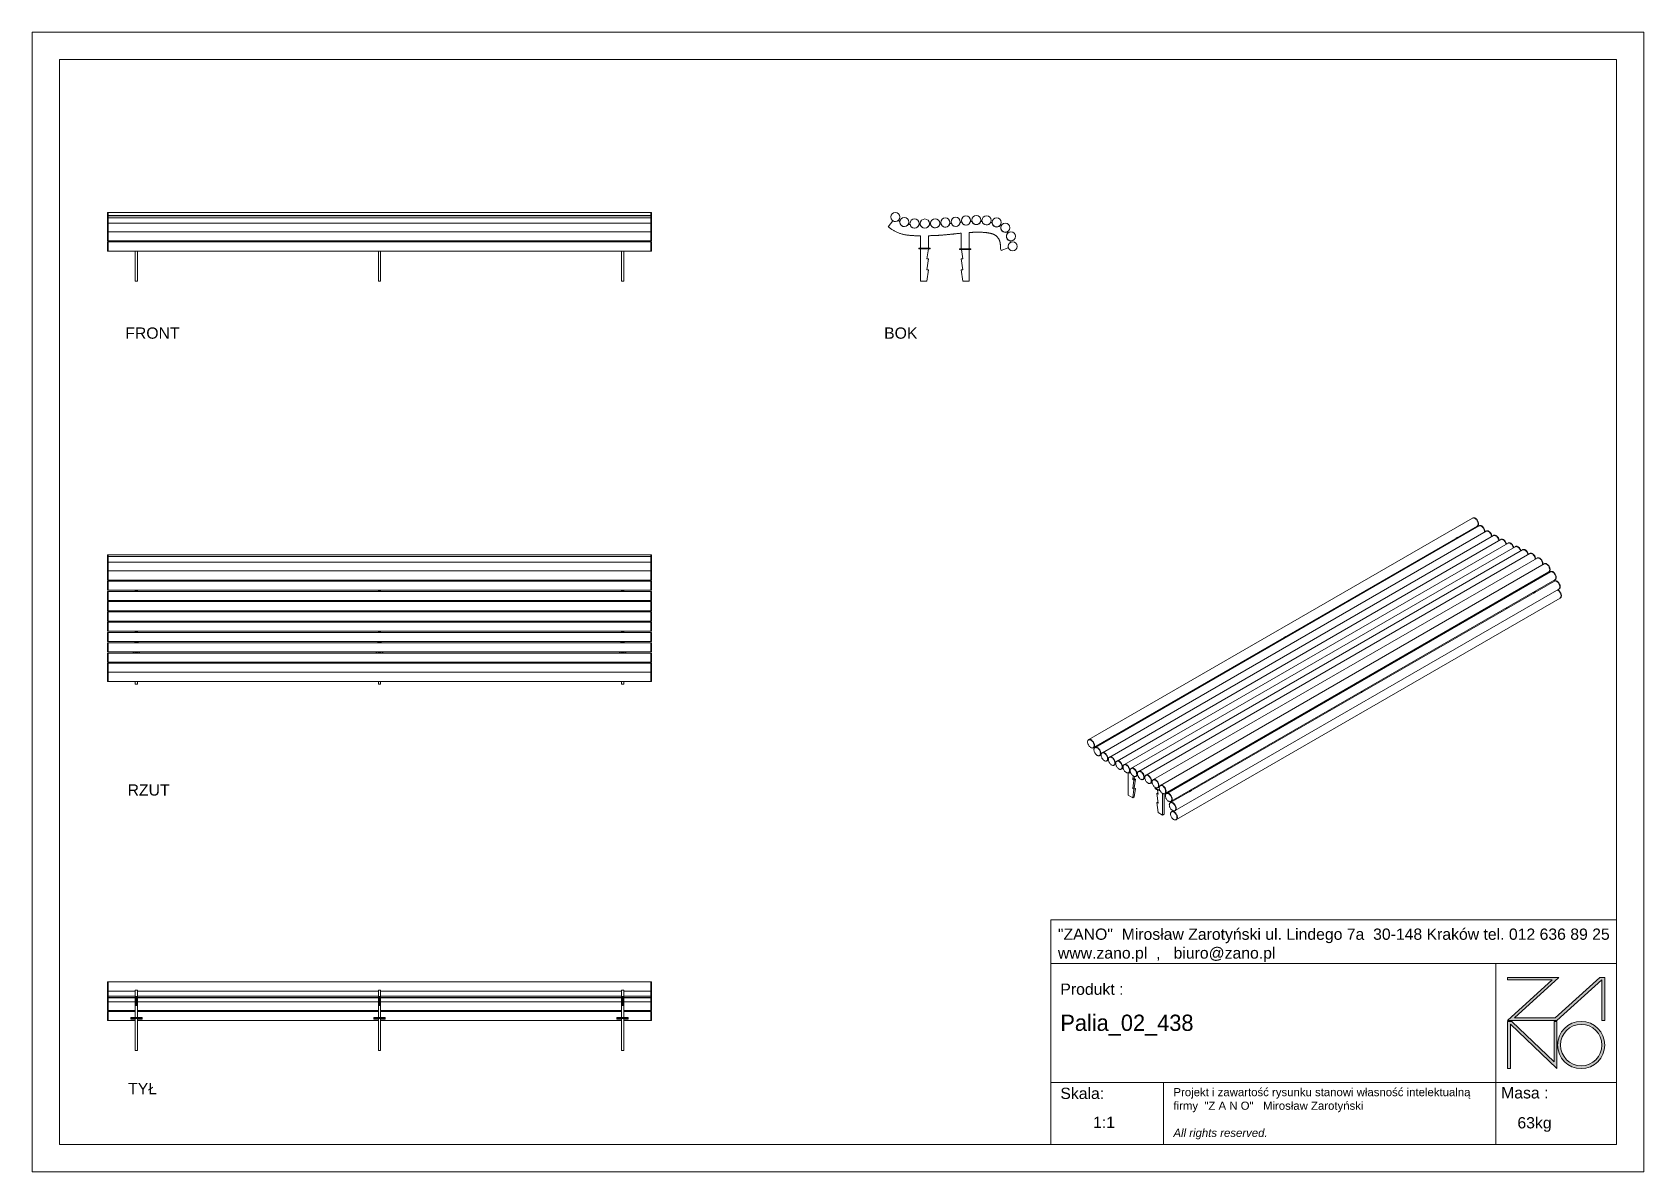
# Model space of a CAD drawing. Header units: millimetres. Extents: x -207 to 5733, y -3575 to 625.
import ezdxf

# ---------------------------------------------------------------- set-up
doc = ezdxf.new("R2010")
doc.units = ezdxf.units.MM
doc.layers.add('tabelka', color=155, linetype='Continuous')
doc.layers.add('WYMIAR', color=96, linetype='Continuous')

msp = doc.modelspace()

# ---------------------------------------------------------------- texts
at = {"layer": 'WYMIAR', "char_height": 41.595, "width": 196.525, "attachment_point": 1}
for s, insert in [('{\\f@Arial Unicode MS|b0|i0|c238|p34;FRONT}', (136.4, -462.9)), ('{\\f@Arial Unicode MS|b0|i0|c238|p34;BOK}', (2933.4, -462.9)), ('{\\f@Arial Unicode MS|b0|i0|c238|p34;RZUT}', (144.8, -2146.8)), ('{\\f@Arial Unicode MS|b0|i0|c238|p34;TYŁ}', (146.8, -3247.3))]:
    msp.add_mtext(s, dxfattribs=dict(at, insert=insert))

# ---------------------------------------------------------------- blocks, each defined once
blk = doc.blocks.new('zano')
at = {"layer": 'Defpoints', "lineweight": 5}
for points in [[(6270.2, 3716.2), (6270.2, 3707.4), (6434.8, 3707.4), (6270.2, 3558.4), (6452.4, 3558.4), (6617.9, 3708.2), (6617.9, 3558.4), (6628.6, 3558.4), (6628.6, 3716.2), (6610.7, 3716.2), (6446.1, 3567.2), (6295.4, 3567.2), (6459.9, 3716.2), (6270.2, 3716.2), (6270.2, 3707.4)], [(6270.2, 3554.4), (6286.2, 3554.4), (6441.7, 3405.6), (6441.7, 3554.4), (6452.4, 3554.4), (6452.4, 3380.5), (6281, 3544.6), (6281, 3380.5), (6270.2, 3380.5)]]:
    blk.add_hatch(color=251, dxfattribs=at).paths.add_polyline_path(points)
h = blk.add_hatch(color=251, dxfattribs=at)
h.paths.add_polyline_path([(6454.7, 3467.4, 1), (6628.6, 3467.4, 1)])
h.paths.add_polyline_path([(6617.9, 3467.4, -1), (6465.4, 3467.4, -1)], flags=16)
at = {"layer": 'Defpoints', "color": 251, "lineweight": 5}
blk.add_lwpolyline([(6434.8, 3707.4), (6270.2, 3558.4), (6452.4, 3558.4), (6617.9, 3708.2), (6617.9, 3558.4), (6628.6, 3558.4), (6628.6, 3716.2), (6610.7, 3716.2), (6446.1, 3567.2), (6295.4, 3567.2), (6459.9, 3716.2), (6270.2, 3716.2), (6270.2, 3707.4), (6432.1, 3707.4)], dxfattribs=at)
for points in [[(6270.2, 3716.2), (6270.2, 3707.4), (6434.8, 3707.4), (6270.2, 3558.4), (6452.4, 3558.4), (6617.9, 3708.2), (6617.9, 3558.4), (6628.6, 3558.4), (6628.6, 3716.2), (6610.7, 3716.2), (6446.1, 3567.2), (6295.4, 3567.2), (6459.9, 3716.2), (6270.2, 3716.2), (6270.2, 3707.4)], [(6270.2, 3554.4), (6286.2, 3554.4), (6441.7, 3405.6), (6441.7, 3554.4), (6452.4, 3554.4), (6452.4, 3380.5), (6281, 3544.6), (6281, 3380.5), (6270.2, 3380.5)]]:
    blk.add_lwpolyline(points, close=True, dxfattribs=at)
for radius in [87, 76.3]:
    blk.add_circle((6541.7, 3467.4), radius, dxfattribs=at)
blk = doc.blocks.new('TABELA')
at = {"layer": 'tabelka', "lineweight": 5}
for p, q in [((4587.4, 3929.4), (6672.4, 3929.4)), ((4587.4, 3767.6), (4587.4, 3929.4)), ((4587.4, 3929.4), (6672.4, 3929.4)), ((6226.5, 3767.6), (6226.5, 3329)), ((4587.4, 3329), (6672.4, 3329)), ((5001.6, 3329), (5001.6, 3100.4)), ((6226.5, 3329), (6226.5, 3100.4))]:
    blk.add_line(p, q, dxfattribs=at)
blk.add_lwpolyline([(4587.4, 3767.6), (6672.4, 3767.6), (6672.4, 3100.4), (4587.4, 3100.4)], close=True, dxfattribs=at)
blk.add_blockref('zano', (0, 0))
at = {"layer": 'tabelka', "lineweight": 5, "attachment_point": 1}
for s, insert, char_height, width in [('{\\fArial|b0|i0|c238|p34;"ZANO"  Mirosław Zarotyński ul. Lindego 7a  30-148 Kraków tel. 012 636 89 25\\Pwww.zano.pl  ,   biuro@zano.pl}', (4613, 3896.9), 41.595, 2040.38), ('{\\fArial|b0|i0|c238|p34;Produkt : }', (4622, 3694.1), 41.595, 265.273), ('{\\fCentury Gothic|b0|i0|c238|p34;Palia_02_438}', (4622, 3579.5), 60, 713.135), ('{\\fArial|b0|i0|c238|p34;Skala: }', (4622, 3310.3), 41.595, 191.675), ('{\\fArial|b0|i0|c238|p34;Masa :}', (6246.7, 3312.2), 41.595, 200.457), ('{\\fArial|b0|i0|c238|p34;1:1}', (4742.5, 3203.5), 41.595, 42.482), ('{\\fArial|b0|i0|c238|p34;63kg}', (6306.7, 3201.8), 41.595, 42.482)]:
    blk.add_mtext(s, dxfattribs=dict(at, insert=insert, char_height=char_height, width=width))
at = {"layer": 'tabelka', "color": 1, "lineweight": 5, "insert": (5038.9, 3308.9), "char_height": 30, "width": 1186.12, "attachment_point": 1}
blk.add_mtext('{\\fArial|b0|i0|c0|p34;Projekt i zawartość rysunku stanowi własność intelektualną firmy \\fArial|b0|i0|c238|p34; "Z A N O"   Mirosław Zarotyński\\fArial|b0|i1|c238|p34;\\P\\PAll rights reserved.}', dxfattribs=at)
blk = doc.blocks.new('izometria')
at = {"color": 7, "linetype": 'Continuous', "lineweight": 15}
for p, q in [((2309.6, 3431.5), (895.4, 2615.1)), ((912.2, 2585.9), (2326.5, 3402.3)), ((2332.9, 3402.9), (918.7, 2586.5)), ((2311, 3432.3), (2309.6, 3431.5)), ((2326.5, 3402.3), (2327.9, 3403.1)), ((2334.3, 3403.7), (2332.9, 3402.9)), ((2359.4, 3383.2), (945.2, 2566.8)), ((2386.3, 3367.4), (972.1, 2551)), ((2413.2, 3352.8), (999, 2536.4)), ((2440, 3339.5), (1025.8, 2523.1)), ((2228.7, 3345.9), (2228.8, 3345.8)), ((2228.8, 3345.8), (2230.1, 3344)), ((2230.1, 3344), (2230.3, 3343.7)), ((2249.1, 3357.6), (2249, 3357.6)), ((2249.1, 3357.6), (2254.8, 3360.9)), ((2250.4, 3356), (2249.1, 3357.6)), ((2250.4, 3356), (2256, 3359.3)), ((2250.8, 3355.5), (2250.4, 3356)), ((2254.8, 3360.9), (2254.6, 3360.9)), ((2256, 3359.3), (2254.8, 3360.9)), ((2256.4, 3358.8), (2256, 3359.3)), ((2360.9, 3384), (2359.4, 3383.2)), ((2387.7, 3368.2), (2386.3, 3367.4)), ((2414.6, 3353.6), (2413.2, 3352.8)), ((2441.4, 3340.3), (2440, 3339.5)), ((2468.2, 3327.1), (2466.8, 3326.2)), ((2466.8, 3326.2), (1052.6, 2509.8)), ((2493.5, 3314.7), (1079.3, 2498.3)), ((2520.3, 3300.7), (1106.1, 2484.3)), ((2547.2, 3284.1), (1132.9, 2467.7)), ((2494.9, 3315.5), (2493.5, 3314.7)), ((2521.7, 3301.5), (2520.3, 3300.7)), ((2548.6, 3285), (2547.2, 3284.1)), ((2573.4, 3262.8), (1159.2, 2446.4)), ((1176.1, 2417.2), (2590.3, 3233.6)), ((2596.2, 3233.6), (1181.9, 2417.2)), ((2574.8, 3263.6), (2573.4, 3262.8)), ((2590.3, 3233.6), (2591.7, 3234.5)), ((2597.6, 3234.4), (2596.2, 3233.6)), ((2610.8, 3199.4), (1196.5, 2383)), ((1198.8, 2388), (2613, 3204.4)), ((1213.4, 2353.8), (2627.6, 3170.2)), ((2493, 3177.5), (2493.1, 3177.3)), ((2493.1, 3177.3), (2493.8, 3176.6)), ((2493.8, 3176.6), (2494.6, 3175.9)), ((2494.6, 3175.9), (2495.2, 3175.3)), ((2514.5, 3189.8), (2520.2, 3193)), ((2514.7, 3189.6), (2514.5, 3189.8)), ((2514.7, 3189.6), (2520.3, 3192.8)), ((2515.7, 3188.3), (2514.7, 3189.6)), ((2515.7, 3188.3), (2521.3, 3191.5)), ((2516.3, 3187.5), (2515.7, 3188.3)), ((2520.3, 3192.8), (2520.2, 3193)), ((2521.3, 3191.5), (2520.3, 3192.8)), ((2521.9, 3190.8), (2521.3, 3191.5)), ((2533.7, 3157.7), (2533.3, 3158.5)), ((2533.7, 3157.7), (2539.4, 3160.9)), ((2534.4, 3156.1), (2533.7, 3157.7)), ((2534.4, 3156.1), (2540, 3159.4)), ((2534.6, 3155.6), (2534.4, 3156.1)), ((2534.6, 3155.6), (2540.2, 3158.9)), ((2539.4, 3160.9), (2539, 3161.7)), ((2540, 3159.4), (2539.4, 3160.9)), ((2540.2, 3158.9), (2540, 3159.4)), ((2612.2, 3200.2), (2610.8, 3199.4)), ((2613, 3204.4), (2614.4, 3205.3)), ((2627.6, 3170.2), (2629, 3171.1)), ((1217.9, 2320.8), (2632.1, 3137.2)), ((2414.8, 3132.3), (2415.2, 3129.2)), ((2415.8, 3090.6), (2416.2, 3087.1)), ((2434.1, 3140.1), (2434.1, 3143.5)), ((2434.1, 3097.5), (2434.1, 3101.2)), ((2439.8, 3143.4), (2439.8, 3146.8)), ((2439.8, 3100.7), (2439.8, 3104.5)), ((2512.6, 3146.5), (2512.7, 3146.1)), ((2512.7, 3146.1), (2512.9, 3145.4)), ((2512.9, 3145.4), (2513.1, 3144.7)), ((2513.1, 3144.7), (2513.3, 3143.9)), ((2513.3, 3143.9), (2513.5, 3143.3)), ((2632.1, 3137.2), (2633.5, 3138)), ((1595.1, 2980.1), (1595.2, 2980)), ((1595.2, 2980), (1596.5, 2978.3)), ((1596.5, 2978.3), (1596.7, 2977.9)), ((1615.5, 2991.9), (1615.4, 2991.8)), ((1615.5, 2991.9), (1621.2, 2995.2)), ((1616.8, 2990.3), (1615.5, 2991.9)), ((1616.8, 2990.3), (1622.4, 2993.5)), ((1617.2, 2989.7), (1616.8, 2990.3)), ((1621.2, 2995.2), (1621, 2995.1)), ((1622.4, 2993.5), (1621.2, 2995.2)), ((1622.9, 2993), (1622.4, 2993.5)), ((1859.4, 2811.7), (1859.5, 2811.6)), ((1859.5, 2811.6), (1860.3, 2810.9)), ((1860.3, 2810.9), (1861, 2810.2)), ((1861, 2810.2), (1861.6, 2809.6)), ((1880.9, 2824), (1886.6, 2827.3)), ((1881.1, 2823.8), (1880.9, 2824)), ((1881.1, 2823.8), (1886.8, 2827.1)), ((1882.1, 2822.5), (1881.1, 2823.8)), ((1882.1, 2822.5), (1887.8, 2825.8)), ((1882.7, 2821.8), (1882.1, 2822.5)), ((1886.8, 2827.1), (1886.6, 2827.3)), ((1887.8, 2825.8), (1886.8, 2827.1)), ((1888.4, 2825), (1887.8, 2825.8)), ((1900.1, 2791.9), (1899.8, 2792.7)), ((1900.1, 2791.9), (1905.8, 2795.2)), ((1900.8, 2790.4), (1900.1, 2791.9)), ((1900.8, 2790.4), (1906.4, 2793.6)), ((1901, 2789.9), (1906.6, 2793.1)), ((1905.8, 2795.2), (1905.4, 2796)), ((1906.4, 2793.6), (1905.8, 2795.2)), ((1906.6, 2793.1), (1906.4, 2793.6)), ((1781.2, 2766.6), (1781.6, 2763.4)), ((1800.6, 2774.3), (1800.6, 2777.8)), ((1800.6, 2731.7), (1800.6, 2735.4)), ((1806.2, 2777.6), (1806.2, 2781)), ((1806.2, 2735), (1806.2, 2738.7)), ((1879, 2780.7), (1879.1, 2780.4)), ((1879.1, 2780.4), (1879.4, 2779.7)), ((1879.4, 2779.7), (1879.6, 2778.9)), ((1879.6, 2778.9), (1879.8, 2778.2)), ((1879.8, 2778.2), (1879.9, 2777.5)), ((1901, 2789.9), (1900.8, 2790.4)), ((1782.2, 2724.8), (1782.6, 2721.4)), ((895.4, 2615.1), (894, 2614.3)), ((961.6, 2614.4), (961.7, 2614.3)), ((961.7, 2614.3), (962.9, 2612.5)), ((982, 2626.1), (981.8, 2626.1)), ((982, 2626.1), (987.6, 2629.4)), ((983.2, 2624.5), (982, 2626.1)), ((983.2, 2624.5), (988.9, 2627.8)), ((983.6, 2624), (983.2, 2624.5)), ((987.6, 2629.4), (987.5, 2629.4)), ((988.9, 2627.8), (987.6, 2629.4)), ((989.3, 2627.3), (988.9, 2627.8)), ((910.8, 2585.1), (912.2, 2585.9)), ((918.7, 2586.5), (917.3, 2585.7)), ((934.1, 2556.5), (935.5, 2557.3)), ((935.5, 2557.3), (940.4, 2560.1)), ((945.2, 2566.8), (943.8, 2566)), ((962.9, 2612.5), (963.2, 2612.2)), ((960.7, 2536.8), (962.1, 2537.6)), ((962.1, 2537.6), (967.3, 2540.6)), ((972.1, 2551), (970.7, 2550.1)), ((987.5, 2521), (988.9, 2521.8)), ((988.9, 2521.8), (994.3, 2524.9)), ((999, 2536.4), (997.5, 2535.5)), ((1014.4, 2506.3), (1015.8, 2507.2)), ((1015.8, 2507.2), (1021.4, 2510.4)), ((1025.8, 2523.1), (1024.4, 2522.3)), ((1042.6, 2493.9), (1048.2, 2497.1)), ((1052.6, 2509.8), (1051.2, 2509)), ((1079.3, 2498.3), (1077.8, 2497.5)), ((1039.7, 2492.5), (1039.7, 2410.8)), ((1041.2, 2493.1), (1042.6, 2493.9)), ((1056.7, 2468.1), (1058.5, 2481.4)), ((1056.7, 2468.1), (1062.3, 2471.4)), ((1060.9, 2465.6), (1056.7, 2468.1)), ((1056.7, 2434.6), (1060.9, 2465.6)), ((1056.7, 2434.6), (1062.3, 2437.8)), ((1060.9, 2465.6), (1066.6, 2468.9)), ((1062.3, 2471.4), (1063.4, 2479.2)), ((1066.6, 2468.9), (1062.3, 2471.4)), ((1062.3, 2437.8), (1066.6, 2468.9)), ((1066.6, 2435.4), (1062.3, 2437.8)), ((1068, 2479.8), (1069.4, 2480.7)), ((1069.4, 2480.7), (1075.2, 2484)), ((1094.7, 2468.3), (1096.1, 2469.1)), ((1096.1, 2469.1), (1101.5, 2472.3)), ((1106.1, 2484.3), (1104.7, 2483.5)), ((1121.5, 2454.3), (1122.9, 2455.1)), ((1122.9, 2455.1), (1128.1, 2458.1)), ((1132.9, 2467.7), (1131.5, 2466.9)), ((1148.4, 2437.7), (1149.8, 2438.6)), ((1149.8, 2438.6), (1154.8, 2441.4)), ((1159.2, 2446.4), (1157.8, 2445.6)), ((1225.8, 2446), (1226, 2445.8)), ((1226, 2445.8), (1226.7, 2445.1)), ((1226.7, 2445.1), (1227.4, 2444.4)), ((1227.4, 2444.4), (1228, 2443.8)), ((1247.4, 2458.3), (1253, 2461.5)), ((1247.5, 2458.1), (1247.4, 2458.3)), ((1247.5, 2458.1), (1253.2, 2461.3)), ((1248.6, 2456.8), (1247.5, 2458.1)), ((1248.6, 2456.8), (1254.2, 2460)), ((1249.1, 2456), (1248.6, 2456.8)), ((1253.2, 2461.3), (1253, 2461.5)), ((1254.2, 2460), (1253.2, 2461.3)), ((1254.8, 2459.3), (1254.2, 2460)), ((1039.7, 2410.8), (1056.7, 2401.1)), ((1060.9, 2432.1), (1056.7, 2434.6)), ((1056.7, 2401.1), (1060.9, 2432.1)), ((1056.7, 2401.1), (1062.3, 2404.3)), ((1060.9, 2432.1), (1066.6, 2435.4)), ((1062.3, 2404.3), (1066.6, 2435.4)), ((1145.8, 2416.6), (1149.5, 2418.8)), ((1145.8, 2416.6), (1150.1, 2380.6)), ((1150.1, 2414.2), (1145.8, 2416.6)), ((1145.8, 2383.1), (1149.5, 2385.3)), ((1145.8, 2383.1), (1150.1, 2347.1)), ((1150.1, 2380.6), (1145.8, 2383.1)), ((1148.3, 2429.4), (1150.1, 2414.2)), ((1167, 2337.4), (1167, 2416.8)), ((1172.7, 2340.6), (1172.7, 2415.7)), ((1174.6, 2416.4), (1176.1, 2417.2)), ((1181.9, 2417.2), (1180.5, 2416.4)), ((1196.5, 2383), (1195.1, 2382.2)), ((1197.4, 2387.2), (1198.8, 2388)), ((1245.5, 2415), (1245.6, 2414.6)), ((1245.6, 2414.6), (1245.8, 2413.9)), ((1245.8, 2413.9), (1246, 2413.2)), ((1246, 2413.2), (1246.2, 2412.4)), ((1246.2, 2412.4), (1246.3, 2411.8)), ((1266.6, 2426.2), (1266.2, 2427)), ((1266.6, 2426.2), (1272.2, 2429.4)), ((1267.2, 2424.6), (1266.6, 2426.2)), ((1267.2, 2424.6), (1272.9, 2427.9)), ((1267.4, 2424.1), (1267.2, 2424.6)), ((1267.4, 2424.1), (1273.1, 2427.4)), ((1272.2, 2429.4), (1271.9, 2430.2)), ((1272.9, 2427.9), (1272.2, 2429.4)), ((1273.1, 2427.4), (1272.9, 2427.9)), ((1150.1, 2347.1), (1167, 2337.4)), ((1167, 2337.4), (1172.7, 2340.6)), ((1201, 2350), (1199.6, 2349.2)), ((1205.8, 2352.8), (1201, 2350)), ((1212, 2353), (1213.4, 2353.8)), ((1216.4, 2320), (1217.9, 2320.8))]:
    blk.add_line(p, q, dxfattribs=at)
at = {"color": 7, "linetype": 'Continuous', "lineweight": 15, "flags": 128}
for points in [[(2309.6, 3431.5), (2310.4, 3431.9), (2311.8, 3432.2), (2313.4, 3432.3), (2315, 3432), (2316.7, 3431.3), (2318.5, 3430.4), (2320.2, 3429.2), (2321.9, 3427.7), (2323.5, 3426), (2325, 3424.1), (2326.3, 3422.1), (2327.5, 3419.9), (2328.4, 3417.7), (2329.2, 3415.4), (2329.7, 3413.2), (2329.9, 3411.1), (2329.9, 3409.1), (2329.7, 3407.2), (2329.2, 3405.6), (2328.4, 3404.2), (2327.5, 3403.1), (2326.5, 3402.3)], [(2309.6, 3431.5), (2310.4, 3431.9), (2311.8, 3432.2), (2313.4, 3432.3), (2315, 3432), (2316.7, 3431.3), (2318.5, 3430.4), (2320.2, 3429.2), (2321.9, 3427.7), (2323.5, 3426), (2325, 3424.1), (2326.3, 3422.1), (2327.5, 3419.9), (2328.4, 3417.7), (2329.2, 3415.4), (2329.7, 3413.2), (2329.9, 3411.1), (2329.9, 3409.1), (2329.7, 3407.2), (2329.2, 3405.6), (2328.4, 3404.2), (2327.5, 3403.1), (2326.5, 3402.3)], [(2311, 3432.3), (2311.8, 3432.7), (2313.2, 3433.1), (2314.8, 3433.1), (2316.4, 3432.8), (2318.1, 3432.2), (2319.9, 3431.2), (2321.6, 3430), (2323.3, 3428.5), (2324.9, 3426.8), (2326.4, 3424.9), (2327.7, 3422.9), (2328.9, 3420.7), (2329.8, 3418.5), (2330.6, 3416.2), (2331.1, 3414), (2331.3, 3411.9), (2331.3, 3409.9), (2331.1, 3408), (2330.6, 3406.4), (2329.8, 3405), (2328.9, 3403.9), (2327.9, 3403.1)], [(2332.9, 3402.9), (2333.7, 3403.3), (2335.1, 3403.6), (2336.7, 3403.7), (2338.3, 3403.4), (2340, 3402.7), (2341.8, 3401.8), (2343.5, 3400.6), (2345.2, 3399.1), (2346.8, 3397.4), (2348.3, 3395.5), (2349.6, 3393.4), (2350.8, 3391.3), (2351.7, 3389), (2352.5, 3386.8), (2353, 3384.6), (2353.2, 3382.5), (2353.2, 3380.4), (2353.1, 3379.6)], [(2332.9, 3402.9), (2333.7, 3403.3), (2335.1, 3403.6), (2336.7, 3403.7), (2338.3, 3403.4), (2340, 3402.7), (2341.8, 3401.8), (2343.5, 3400.6), (2345.2, 3399.1), (2346.8, 3397.4), (2348.3, 3395.5), (2349.6, 3393.4), (2350.8, 3391.3), (2351.7, 3389), (2352.5, 3386.8), (2353, 3384.6), (2353.2, 3382.5), (2353.2, 3380.4), (2353.1, 3379.6)], [(2334.3, 3403.7), (2335.1, 3404.1), (2336.5, 3404.5), (2338.1, 3404.5), (2339.7, 3404.2), (2341.4, 3403.6), (2343.2, 3402.6), (2344.9, 3401.4), (2346.6, 3399.9), (2348.2, 3398.2), (2349.7, 3396.3), (2351, 3394.3), (2352.2, 3392.1), (2353.1, 3389.9), (2353.9, 3387.6), (2354.4, 3385.4), (2354.6, 3383.3), (2354.6, 3381.3), (2354.5, 3380.4)], [(2359.4, 3383.2), (2360.2, 3383.6), (2361.7, 3383.9), (2363.2, 3384), (2364.9, 3383.7), (2366.6, 3383), (2368.3, 3382.1), (2370, 3380.9), (2371.7, 3379.4), (2373.3, 3377.7), (2374.8, 3375.8), (2376.1, 3373.7), (2377.3, 3371.6), (2378.3, 3369.3), (2379, 3367.1), (2379.5, 3364.9), (2379.7, 3363.5)], [(2359.4, 3383.2), (2360.2, 3383.6), (2361.7, 3383.9), (2363.2, 3384), (2364.9, 3383.7), (2366.6, 3383), (2368.3, 3382.1), (2370, 3380.9), (2371.7, 3379.4), (2373.3, 3377.7), (2374.8, 3375.8), (2376.1, 3373.7), (2377.3, 3371.6), (2378.3, 3369.3), (2379, 3367.1), (2379.5, 3364.9), (2379.7, 3363.5)], [(2360.9, 3384), (2361.7, 3384.4), (2363.1, 3384.8), (2364.6, 3384.8), (2366.3, 3384.5), (2368, 3383.9), (2369.7, 3382.9), (2371.4, 3381.7), (2373.1, 3380.2), (2374.7, 3378.5), (2376.2, 3376.6), (2377.5, 3374.6), (2378.7, 3372.4), (2379.7, 3370.2), (2380.4, 3367.9), (2380.9, 3365.7), (2381.1, 3364.4)], [(2386.3, 3367.4), (2387.1, 3367.8), (2388.5, 3368.1), (2390.1, 3368.1), (2391.7, 3367.8), (2393.4, 3367.2), (2395.2, 3366.3), (2396.9, 3365.1), (2398.6, 3363.6), (2400.2, 3361.9), (2401.7, 3360), (2403, 3357.9), (2404.2, 3355.7), (2405.1, 3353.5), (2405.9, 3351.3), (2406.4, 3349.1), (2406.4, 3348.8)], [(2386.3, 3367.4), (2387.1, 3367.8), (2388.5, 3368.1), (2390.1, 3368.1), (2391.7, 3367.8), (2393.4, 3367.2), (2395.2, 3366.3), (2396.9, 3365.1), (2398.6, 3363.6), (2400.2, 3361.9), (2401.7, 3360), (2403, 3357.9), (2404.2, 3355.7), (2405.1, 3353.5), (2405.9, 3351.3), (2406.4, 3349.1), (2406.4, 3348.8)], [(2387.7, 3368.2), (2388.5, 3368.6), (2389.9, 3368.9), (2391.5, 3368.9), (2393.1, 3368.6), (2394.8, 3368), (2396.6, 3367.1), (2398.3, 3365.9), (2400, 3364.4), (2401.6, 3362.7), (2403.1, 3360.8), (2404.4, 3358.7), (2405.6, 3356.6), (2406.5, 3354.3), (2407.3, 3352.1), (2407.8, 3349.9), (2407.8, 3349.7)], [(2413.2, 3352.8), (2414, 3353.1), (2415.4, 3353.5), (2416.9, 3353.5), (2418.6, 3353.2), (2420.3, 3352.6), (2422, 3351.7), (2423.8, 3350.4), (2425.4, 3349), (2427, 3347.3), (2428.5, 3345.4), (2429.9, 3343.3), (2431, 3341.1), (2432, 3338.9), (2432.7, 3336.7), (2433, 3335.5)], [(2413.2, 3352.8), (2414, 3353.1), (2415.4, 3353.5), (2416.9, 3353.5), (2418.6, 3353.2), (2420.3, 3352.6), (2422, 3351.7), (2423.8, 3350.4), (2425.4, 3349), (2427, 3347.3), (2428.5, 3345.4), (2429.9, 3343.3), (2431, 3341.1), (2432, 3338.9), (2432.7, 3336.7), (2433, 3335.5)], [(2414.6, 3353.6), (2415.4, 3354), (2416.8, 3354.3), (2418.4, 3354.3), (2420, 3354), (2421.7, 3353.4), (2423.4, 3352.5), (2425.2, 3351.3), (2426.9, 3349.8), (2428.5, 3348.1), (2429.9, 3346.2), (2431.3, 3344.1), (2432.4, 3341.9), (2433.4, 3339.7), (2434.1, 3337.5), (2434.4, 3336.3)], [(2440, 3339.5), (2440.8, 3339.9), (2442.2, 3340.2), (2443.7, 3340.3), (2445.4, 3340), (2447.1, 3339.3), (2448.8, 3338.4), (2450.6, 3337.2), (2452.2, 3335.7), (2453.9, 3334), (2455.3, 3332.1), (2456.7, 3330), (2457.8, 3327.9), (2458.8, 3325.6), (2459.5, 3323.4), (2459.8, 3322.2)], [(2440, 3339.5), (2440.8, 3339.9), (2442.2, 3340.2), (2443.7, 3340.3), (2445.4, 3340), (2447.1, 3339.3), (2448.8, 3338.4), (2450.6, 3337.2), (2452.2, 3335.7), (2453.9, 3334), (2455.3, 3332.1), (2456.7, 3330), (2457.8, 3327.9), (2458.8, 3325.6), (2459.5, 3323.4), (2459.8, 3322.2)], [(2441.4, 3340.3), (2442.2, 3340.7), (2443.6, 3341.1), (2445.2, 3341.1), (2446.8, 3340.8), (2448.5, 3340.2), (2450.3, 3339.2), (2452, 3338), (2453.7, 3336.5), (2455.3, 3334.8), (2456.7, 3332.9), (2458.1, 3330.9), (2459.2, 3328.7), (2460.2, 3326.5), (2460.9, 3324.2), (2461.2, 3323)], [(2466.8, 3326.2), (2467.6, 3326.6), (2469, 3327), (2470.5, 3327), (2472.2, 3326.7), (2473.9, 3326.1), (2475.6, 3325.2), (2477.4, 3323.9), (2479.1, 3322.5), (2480.7, 3320.7), (2482.1, 3318.8), (2483.5, 3316.8), (2484.6, 3314.6), (2485.6, 3312.4), (2486.2, 3310.5)], [(2466.8, 3326.2), (2467.6, 3326.6), (2469, 3327), (2470.5, 3327), (2472.2, 3326.7), (2473.9, 3326.1), (2475.6, 3325.2), (2477.4, 3323.9), (2479.1, 3322.5), (2480.7, 3320.7), (2482.1, 3318.8), (2483.5, 3316.8), (2484.6, 3314.6), (2485.6, 3312.4), (2486.2, 3310.5)], [(2468.2, 3327.1), (2469, 3327.4), (2470.4, 3327.8), (2472, 3327.8), (2473.6, 3327.5), (2475.3, 3326.9), (2477.1, 3326), (2478.8, 3324.8), (2480.5, 3323.3), (2482.1, 3321.6), (2483.6, 3319.7), (2484.9, 3317.6), (2486.1, 3315.4), (2487, 3313.2), (2487.6, 3311.4)], [(2493.5, 3314.7), (2494.3, 3315.1), (2495.7, 3315.5), (2497.2, 3315.5), (2498.9, 3315.2), (2500.6, 3314.6), (2502.3, 3313.6), (2504.1, 3312.4), (2505.7, 3310.9), (2507.3, 3309.2), (2508.8, 3307.3), (2510.2, 3305.3), (2511.3, 3303.1), (2512.3, 3300.9), (2513, 3298.6), (2513.5, 3296.8)], [(2493.5, 3314.7), (2494.3, 3315.1), (2495.7, 3315.5), (2497.2, 3315.5), (2498.9, 3315.2), (2500.6, 3314.6), (2502.3, 3313.6), (2504.1, 3312.4), (2505.7, 3310.9), (2507.3, 3309.2), (2508.8, 3307.3), (2510.2, 3305.3), (2511.3, 3303.1), (2512.3, 3300.9), (2513, 3298.6), (2513.5, 3296.8)], [(2494.9, 3315.5), (2495.7, 3315.9), (2497.1, 3316.3), (2498.6, 3316.3), (2500.3, 3316), (2502, 3315.4), (2503.7, 3314.4), (2505.5, 3313.2), (2507.2, 3311.7), (2508.8, 3310), (2510.2, 3308.1), (2511.6, 3306.1), (2512.7, 3303.9), (2513.7, 3301.7), (2514.4, 3299.4), (2514.9, 3297.6)], [(2520.3, 3300.7), (2521.1, 3301.1), (2522.5, 3301.5), (2524.1, 3301.5), (2525.7, 3301.2), (2527.4, 3300.6), (2529.2, 3299.6), (2530.9, 3298.4), (2532.6, 3296.9), (2534.2, 3295.2), (2535.7, 3293.3), (2537, 3291.3), (2538.2, 3289.1), (2539.1, 3286.9), (2539.9, 3284.6), (2540.4, 3282.4), (2540.6, 3280.4)], [(2520.3, 3300.7), (2521.1, 3301.1), (2522.5, 3301.5), (2524.1, 3301.5), (2525.7, 3301.2), (2527.4, 3300.6), (2529.2, 3299.6), (2530.9, 3298.4), (2532.6, 3296.9), (2534.2, 3295.2), (2535.7, 3293.3), (2537, 3291.3), (2538.2, 3289.1), (2539.1, 3286.9), (2539.9, 3284.6), (2540.4, 3282.4), (2540.6, 3280.4)], [(2521.7, 3301.5), (2522.5, 3301.9), (2523.9, 3302.3), (2525.5, 3302.3), (2527.1, 3302), (2528.8, 3301.4), (2530.6, 3300.4), (2532.3, 3299.2), (2534, 3297.7), (2535.6, 3296), (2537.1, 3294.1), (2538.4, 3292.1), (2539.6, 3289.9), (2540.5, 3287.7), (2541.3, 3285.4), (2541.8, 3283.2), (2542, 3281.2)], [(2547.2, 3284.1), (2547.4, 3284.3), (2548.7, 3284.8), (2550.2, 3284.9), (2551.8, 3284.8), (2553.5, 3284.3), (2555.2, 3283.5), (2557, 3282.4), (2558.7, 3281), (2560.3, 3279.4), (2561.9, 3277.6), (2563.3, 3275.6), (2564.5, 3273.5), (2565.6, 3271.3), (2566.4, 3269), (2567, 3266.8), (2567.4, 3264.6), (2567.5, 3262.6), (2567.4, 3260.6), (2567, 3259.1)], [(2547.2, 3284.1), (2547.4, 3284.3), (2548.7, 3284.8), (2550.2, 3284.9), (2551.8, 3284.8), (2553.5, 3284.3), (2555.2, 3283.5), (2557, 3282.4), (2558.7, 3281), (2560.3, 3279.4), (2561.9, 3277.6), (2563.3, 3275.6), (2564.5, 3273.5), (2565.6, 3271.3), (2566.4, 3269), (2567, 3266.8), (2567.4, 3264.6), (2567.5, 3262.6), (2567.4, 3260.6), (2567, 3259.1)], [(2548.6, 3285), (2548.8, 3285.1), (2550.1, 3285.6), (2551.6, 3285.8), (2553.2, 3285.6), (2554.9, 3285.1), (2556.7, 3284.3), (2558.4, 3283.2), (2560.1, 3281.9), (2561.7, 3280.2), (2563.3, 3278.4), (2564.7, 3276.4), (2565.9, 3274.3), (2567, 3272.1), (2567.8, 3269.9), (2568.4, 3267.6), (2568.8, 3265.4), (2568.9, 3263.4), (2568.8, 3261.5), (2568.4, 3259.9)], [(2573.4, 3262.8), (2574.2, 3263.2), (2575.6, 3263.6), (2577.2, 3263.6), (2578.8, 3263.3), (2580.5, 3262.7), (2582.3, 3261.7), (2584, 3260.5), (2585.7, 3259), (2587.3, 3257.3), (2588.8, 3255.4), (2590.1, 3253.4), (2591.3, 3251.2), (2592.2, 3249), (2593, 3246.7), (2593.5, 3244.5), (2593.7, 3242.4), (2593.7, 3240.4), (2593.5, 3238.5), (2593, 3236.9), (2592.2, 3235.5), (2591.3, 3234.4), (2590.3, 3233.6)], [(2573.4, 3262.8), (2574.2, 3263.2), (2575.6, 3263.6), (2577.2, 3263.6), (2578.8, 3263.3), (2580.5, 3262.7), (2582.3, 3261.7), (2584, 3260.5), (2585.7, 3259), (2587.3, 3257.3), (2588.8, 3255.4), (2590.1, 3253.4), (2591.3, 3251.2), (2592.2, 3249), (2593, 3246.7), (2593.5, 3244.5), (2593.7, 3242.4), (2593.7, 3240.4), (2593.5, 3238.5), (2593, 3236.9), (2592.2, 3235.5), (2591.3, 3234.4), (2590.3, 3233.6)], [(2574.8, 3263.6), (2575.6, 3264), (2577.1, 3264.4), (2578.6, 3264.4), (2580.3, 3264.1), (2582, 3263.5), (2583.7, 3262.5), (2585.4, 3261.3), (2587.1, 3259.8), (2588.7, 3258.1), (2590.2, 3256.2), (2591.5, 3254.2), (2592.7, 3252), (2593.7, 3249.8), (2594.4, 3247.5), (2594.9, 3245.3), (2595.1, 3243.2), (2595.1, 3241.2), (2594.9, 3239.3), (2594.4, 3237.7), (2593.7, 3236.3), (2592.7, 3235.2), (2591.7, 3234.5)], [(2596.2, 3233.6), (2597, 3234), (2598.4, 3234.4), (2599.9, 3234.4), (2601.6, 3234.1), (2603.3, 3233.5), (2605, 3232.5), (2606.7, 3231.3), (2608.4, 3229.8), (2610, 3228.1), (2611.5, 3226.2), (2612.8, 3224.2), (2614, 3222), (2615, 3219.8), (2615.7, 3217.5), (2616.2, 3215.3), (2616.5, 3213.2), (2616.5, 3211.2), (2616.2, 3209.3), (2615.7, 3207.7), (2615, 3206.3), (2614, 3205.2), (2613, 3204.4)], [(2596.2, 3233.6), (2597, 3234), (2598.4, 3234.4), (2599.9, 3234.4), (2601.6, 3234.1), (2603.3, 3233.5), (2605, 3232.5), (2606.7, 3231.3), (2608.4, 3229.8), (2610, 3228.1), (2611.5, 3226.2), (2612.8, 3224.2), (2614, 3222), (2615, 3219.8), (2615.7, 3217.5), (2616.2, 3215.3), (2616.5, 3213.2), (2616.5, 3211.2), (2616.2, 3209.3), (2615.7, 3207.7), (2615, 3206.3), (2614, 3205.2), (2613, 3204.4)], [(2597.6, 3234.4), (2598.4, 3234.8), (2599.8, 3235.2), (2601.3, 3235.2), (2603, 3234.9), (2604.7, 3234.3), (2606.4, 3233.3), (2608.2, 3232.1), (2609.8, 3230.7), (2611.4, 3228.9), (2612.9, 3227), (2614.3, 3225), (2615.4, 3222.8), (2616.4, 3220.6), (2617.1, 3218.3), (2617.6, 3216.1), (2617.9, 3214), (2617.9, 3212), (2617.6, 3210.1), (2617.1, 3208.5), (2616.4, 3207.1), (2615.4, 3206), (2614.4, 3205.3)], [(2514.5, 3189.8), (2513.2, 3189.1), (2512.8, 3188.9)], [(2519.1, 3192.4), (2518.9, 3192.3), (2518.4, 3192.2)], [(2533.3, 3154.7), (2533.4, 3154.8), (2534.6, 3155.6)], [(2538.9, 3158), (2539, 3158), (2539.7, 3158.6)], [(2610.8, 3199.4), (2611.6, 3199.8), (2613, 3200.2), (2614.5, 3200.2), (2616.2, 3199.9), (2617.9, 3199.3), (2619.6, 3198.3), (2621.4, 3197.1), (2623, 3195.6), (2624.6, 3193.9), (2626.1, 3192), (2627.5, 3190), (2628.6, 3187.8), (2629.6, 3185.6), (2630.3, 3183.3), (2630.8, 3181.1), (2631.1, 3179), (2631.1, 3177), (2630.8, 3175.1), (2630.3, 3173.5), (2629.6, 3172.1), (2628.6, 3171), (2627.6, 3170.2)], [(2610.8, 3199.4), (2611.6, 3199.8), (2613, 3200.2), (2614.5, 3200.2), (2616.2, 3199.9), (2617.9, 3199.3), (2619.6, 3198.3), (2621.4, 3197.1), (2623, 3195.6), (2624.6, 3193.9), (2626.1, 3192), (2627.5, 3190), (2628.6, 3187.8), (2629.6, 3185.6), (2630.3, 3183.3), (2630.8, 3181.1), (2631.1, 3179), (2631.1, 3177), (2630.8, 3175.1), (2630.3, 3173.5), (2629.6, 3172.1), (2628.6, 3171), (2627.6, 3170.2)], [(2612.2, 3200.2), (2613, 3200.6), (2614.4, 3201), (2615.9, 3201), (2617.6, 3200.7), (2619.3, 3200.1), (2621, 3199.1), (2622.8, 3197.9), (2624.4, 3196.5), (2626, 3194.7), (2627.5, 3192.8), (2628.9, 3190.8), (2630, 3188.6), (2631, 3186.4), (2631.7, 3184.1), (2632.2, 3181.9), (2632.5, 3179.8), (2632.5, 3177.8), (2632.2, 3175.9), (2631.7, 3174.3), (2631, 3172.9), (2630, 3171.8), (2629, 3171.1)], [(2621.4, 3166.6), (2621.5, 3166.6), (2623.2, 3165.8), (2624.9, 3164.8), (2626.6, 3163.4), (2628.3, 3161.8), (2629.8, 3160), (2631.2, 3158), (2632.5, 3155.9), (2633.6, 3153.7), (2634.4, 3151.5), (2635, 3149.2), (2635.4, 3147), (2635.6, 3145), (2635.4, 3143), (2635.1, 3141.3), (2634.4, 3139.8), (2633.6, 3138.5), (2632.5, 3137.5), (2632.1, 3137.2)], [(2621.4, 3166.6), (2621.5, 3166.6), (2623.2, 3165.8), (2624.9, 3164.8), (2626.6, 3163.4), (2628.3, 3161.8), (2629.8, 3160), (2631.2, 3158), (2632.5, 3155.9), (2633.6, 3153.7), (2634.4, 3151.5), (2635, 3149.2), (2635.4, 3147), (2635.6, 3145), (2635.4, 3143), (2635.1, 3141.3), (2634.4, 3139.8), (2633.6, 3138.5), (2632.5, 3137.5), (2632.1, 3137.2)], [(2622.8, 3167.5), (2622.9, 3167.4), (2624.6, 3166.6), (2626.3, 3165.6), (2628, 3164.2), (2629.7, 3162.6), (2631.2, 3160.8), (2632.7, 3158.8), (2633.9, 3156.7), (2635, 3154.5), (2635.8, 3152.3), (2636.5, 3150), (2636.8, 3147.9), (2637, 3145.8), (2636.8, 3143.8), (2636.5, 3142.1), (2635.9, 3140.6), (2635, 3139.3), (2633.9, 3138.3), (2633.5, 3138)], [(1880.9, 2824), (1879.7, 2823.3), (1879.2, 2823.2)], [(1885.5, 2826.7), (1885.3, 2826.6), (1884.9, 2826.4)], [(1905.4, 2792.2), (1905.5, 2792.3), (1906.2, 2792.8)], [(1899.7, 2788.9), (1899.8, 2789), (1901, 2789.9)], [(890.5, 2606.6), (890.6, 2604.5), (891, 2602.3), (891.6, 2600.1), (892.5, 2597.8), (893.5, 2595.6), (894.8, 2593.5), (896.2, 2591.5), (897.7, 2589.7), (899.4, 2588.1), (901.1, 2586.8), (902.8, 2585.7), (904.6, 2584.9), (906.2, 2584.5), (907.8, 2584.3), (909.3, 2584.5), (910.7, 2585), (911.8, 2585.8), (912.8, 2587), (913.5, 2588.4), (914, 2590), (914.3, 2591.8), (914.3, 2593.8), (914, 2596), (913.5, 2598.2), (912.8, 2600.4), (911.8, 2602.7), (910.7, 2604.8), (909.3, 2606.9), (907.8, 2608.8), (906.2, 2610.5), (904.6, 2612), (902.8, 2613.2), (901.1, 2614.1), (899.4, 2614.7), (897.7, 2615), (896.2, 2615), (894.8, 2614.7), (893.5, 2614), (892.5, 2613), (891.6, 2611.8), (891, 2610.2), (890.6, 2608.5), (890.5, 2606.6)], [(912.2, 2585.9), (913.2, 2586.7), (914.2, 2587.8), (914.9, 2589.2), (915.4, 2590.8), (915.7, 2592.6), (915.7, 2594.7), (915.4, 2596.8), (914.9, 2599), (914.2, 2601.2), (913.2, 2603.5), (912.1, 2605.6), (910.7, 2607.7), (909.3, 2609.6), (907.7, 2611.3), (906, 2612.8), (904.3, 2614), (902.5, 2614.9), (900.8, 2615.6), (899.2, 2615.9), (897.6, 2615.8), (896.2, 2615.5), (895.4, 2615.1)], [(895.4, 2615.1), (896.2, 2615.5), (897.6, 2615.8), (899.2, 2615.9), (900.8, 2615.6), (902.5, 2614.9), (904.3, 2614), (906, 2612.8), (907.7, 2611.3), (909.3, 2609.6), (910.7, 2607.7), (912.1, 2605.6), (913.2, 2603.5), (914.2, 2601.2), (914.9, 2599), (915.4, 2596.8), (915.7, 2594.7), (915.7, 2592.6), (915.4, 2590.8), (914.9, 2589.2), (914.2, 2587.8), (913.2, 2586.7), (912.2, 2585.9)], [(913.8, 2578), (913.9, 2575.9), (914.3, 2573.7), (914.9, 2571.5), (915.8, 2569.2), (916.8, 2567), (918.1, 2564.9), (919.5, 2562.9), (921, 2561.1), (922.7, 2559.5), (924.4, 2558.2), (926.1, 2557.1), (927.9, 2556.3), (929.5, 2555.8), (931.2, 2555.7), (932.6, 2555.9), (934, 2556.4), (935.1, 2557.2), (936.1, 2558.4), (936.8, 2559.7), (937.3, 2561.4), (937.6, 2563.2), (937.6, 2565.2), (937.3, 2567.4), (936.8, 2569.6), (936.1, 2571.8), (935.1, 2574.1), (934, 2576.2), (932.6, 2578.3), (931.2, 2580.2), (929.5, 2581.9), (927.9, 2583.4), (926.1, 2584.6), (924.4, 2585.5), (922.7, 2586.1), (921, 2586.4), (919.5, 2586.4), (918.1, 2586.1), (916.8, 2585.4), (915.8, 2584.4), (914.9, 2583.2), (914.3, 2581.6), (913.9, 2579.9), (913.8, 2578)], [(935.5, 2557.3), (936.5, 2558.1), (937.5, 2559.2), (938.2, 2560.6), (938.7, 2562.2), (939, 2564), (939, 2566), (938.7, 2568.2), (938.2, 2570.4), (937.5, 2572.6), (936.5, 2574.9), (935.4, 2577), (934, 2579.1), (932.6, 2581), (931, 2582.7), (929.3, 2584.2), (927.6, 2585.4), (925.8, 2586.3), (924.1, 2587), (922.5, 2587.3), (920.9, 2587.2), (919.5, 2586.9), (918.7, 2586.5)], [(918.7, 2586.5), (919.5, 2586.9), (920.9, 2587.2), (922.5, 2587.3), (924.1, 2587), (925.8, 2586.3), (927.6, 2585.4), (929.3, 2584.2), (931, 2582.7), (932.6, 2581), (934, 2579.1), (935.4, 2577), (936.5, 2574.9), (937.5, 2572.6), (938.2, 2570.4), (938.7, 2568.2), (939, 2566), (939, 2564), (938.7, 2562.2), (938.2, 2560.6), (937.5, 2559.2), (936.5, 2558.1), (935.5, 2557.3)], [(940.3, 2558.3), (940.4, 2556.2), (940.8, 2554), (941.4, 2551.8), (942.3, 2549.5), (943.4, 2547.3), (944.6, 2545.2), (946, 2543.2), (947.6, 2541.4), (949.2, 2539.8), (950.9, 2538.5), (952.7, 2537.4), (954.4, 2536.6), (956.1, 2536.1), (957.7, 2536), (959.2, 2536.2), (960.5, 2536.7), (961.7, 2537.5), (962.6, 2538.7), (963.4, 2540), (963.9, 2541.7), (964.1, 2543.5), (964.1, 2545.5), (963.9, 2547.7), (963.4, 2549.9), (962.6, 2552.1), (961.7, 2554.4), (960.5, 2556.5), (959.2, 2558.6), (957.7, 2560.5), (956.1, 2562.2), (954.4, 2563.7), (952.7, 2564.9), (950.9, 2565.8), (949.2, 2566.4), (947.6, 2566.7), (946, 2566.7), (944.6, 2566.4), (943.4, 2565.7), (942.3, 2564.7), (941.4, 2563.5), (940.8, 2561.9), (940.4, 2560.2), (940.3, 2558.3)], [(962.1, 2537.6), (963.1, 2538.3), (964, 2539.5), (964.8, 2540.9), (965.3, 2542.5), (965.5, 2544.3), (965.5, 2546.3), (965.3, 2548.5), (964.8, 2550.7), (964, 2552.9), (963.1, 2555.2), (961.9, 2557.3), (960.6, 2559.4), (959.1, 2561.3), (957.5, 2563), (955.8, 2564.5), (954.1, 2565.7), (952.3, 2566.6), (950.6, 2567.3), (949, 2567.6), (947.4, 2567.5), (946, 2567.2), (945.2, 2566.8)], [(945.2, 2566.8), (946, 2567.2), (947.4, 2567.5), (949, 2567.6), (950.6, 2567.3), (952.3, 2566.6), (954.1, 2565.7), (955.8, 2564.5), (957.5, 2563), (959.1, 2561.3), (960.6, 2559.4), (961.9, 2557.3), (963.1, 2555.2), (964, 2552.9), (964.8, 2550.7), (965.3, 2548.5), (965.5, 2546.3), (965.5, 2544.3), (965.3, 2542.5), (964.8, 2540.9), (964, 2539.5), (963.1, 2538.3), (962.1, 2537.6)], [(967.2, 2542.4), (967.3, 2540.4), (967.7, 2538.2), (968.3, 2535.9), (969.2, 2533.7), (970.2, 2531.5), (971.5, 2529.4), (972.9, 2527.4), (974.4, 2525.6), (976.1, 2524), (977.8, 2522.6), (979.5, 2521.5), (981.3, 2520.8), (983, 2520.3), (984.6, 2520.2), (986, 2520.4), (987.4, 2520.9), (988.5, 2521.7), (989.5, 2522.8), (990.2, 2524.2), (990.7, 2525.8), (991, 2527.7), (991, 2529.7), (990.7, 2531.8), (990.2, 2534), (989.5, 2536.3), (988.5, 2538.5), (987.4, 2540.7), (986, 2542.7), (984.6, 2544.6), (983, 2546.4), (981.3, 2547.8), (979.5, 2549), (977.8, 2550), (976.1, 2550.6), (974.4, 2550.9), (972.9, 2550.9), (971.5, 2550.5), (970.2, 2549.9), (969.2, 2548.9), (968.3, 2547.6), (967.7, 2546.1), (967.3, 2544.4), (967.2, 2542.4)], [(988.9, 2521.8), (990, 2522.5), (990.9, 2523.6), (991.7, 2525), (992.2, 2526.7), (992.4, 2528.5), (992.4, 2530.5), (992.2, 2532.6), (991.7, 2534.9), (990.9, 2537.1), (990, 2539.3), (988.8, 2541.5), (987.5, 2543.6), (986, 2545.5), (984.4, 2547.2), (982.7, 2548.6), (981, 2549.9), (979.2, 2550.8), (977.5, 2551.4), (975.9, 2551.7), (974.3, 2551.7), (972.9, 2551.3), (972.1, 2551)], [(972.1, 2551), (972.9, 2551.3), (974.3, 2551.7), (975.9, 2551.7), (977.5, 2551.4), (979.2, 2550.8), (981, 2549.9), (982.7, 2548.6), (984.4, 2547.2), (986, 2545.5), (987.5, 2543.6), (988.8, 2541.5), (990, 2539.3), (990.9, 2537.1), (991.7, 2534.9), (992.2, 2532.6), (992.4, 2530.5), (992.4, 2528.5), (992.2, 2526.7), (991.7, 2525), (990.9, 2523.6), (990, 2522.5), (988.9, 2521.8)], [(994.1, 2527.8), (994.2, 2525.7), (994.6, 2523.6), (995.2, 2521.3), (996, 2519.1), (997.1, 2516.9), (998.3, 2514.8), (999.8, 2512.8), (1001.3, 2511), (1003, 2509.4), (1004.7, 2508), (1006.4, 2506.9), (1008.1, 2506.2), (1009.8, 2505.7), (1011.4, 2505.6), (1012.9, 2505.8), (1014.2, 2506.3), (1015.4, 2507.1), (1016.4, 2508.2), (1017.1, 2509.6), (1017.6, 2511.2), (1017.9, 2513.1), (1017.9, 2515.1), (1017.6, 2517.2), (1017.1, 2519.4), (1016.4, 2521.7), (1015.4, 2523.9), (1014.2, 2526.1), (1012.9, 2528.1), (1011.4, 2530), (1009.8, 2531.7), (1008.1, 2533.2), (1006.4, 2534.4), (1004.7, 2535.4), (1003, 2536), (1001.3, 2536.3), (999.8, 2536.3), (998.3, 2535.9), (997.1, 2535.2), (996, 2534.3), (995.2, 2533), (994.6, 2531.5), (994.2, 2529.8), (994.1, 2527.8)], [(1015.8, 2507.2), (1016.8, 2507.9), (1017.8, 2509), (1018.5, 2510.4), (1019, 2512.1), (1019.3, 2513.9), (1019.3, 2515.9), (1019, 2518), (1018.5, 2520.2), (1017.8, 2522.5), (1016.8, 2524.7), (1015.7, 2526.9), (1014.3, 2528.9), (1012.8, 2530.9), (1011.2, 2532.6), (1009.5, 2534), (1007.8, 2535.3), (1006.1, 2536.2), (1004.4, 2536.8), (1002.7, 2537.1), (1001.2, 2537.1), (999.8, 2536.7), (999, 2536.4)], [(999, 2536.4), (999.8, 2536.7), (1001.2, 2537.1), (1002.7, 2537.1), (1004.4, 2536.8), (1006.1, 2536.2), (1007.8, 2535.3), (1009.5, 2534), (1011.2, 2532.6), (1012.8, 2530.9), (1014.3, 2528.9), (1015.7, 2526.9), (1016.8, 2524.7), (1017.8, 2522.5), (1018.5, 2520.2), (1019, 2518), (1019.3, 2515.9), (1019.3, 2513.9), (1019, 2512.1), (1018.5, 2510.4), (1017.8, 2509), (1016.8, 2507.9), (1015.8, 2507.2)], [(1020.9, 2514.6), (1021, 2512.5), (1021.4, 2510.3), (1022, 2508.1), (1022.8, 2505.8), (1023.9, 2503.6), (1025.2, 2501.5), (1026.6, 2499.5), (1028.1, 2497.7), (1029.8, 2496.1), (1031.5, 2494.8), (1033.2, 2493.7), (1034.9, 2492.9), (1036.6, 2492.4), (1038.2, 2492.3), (1039.7, 2492.5), (1041, 2493), (1042.2, 2493.8), (1043.2, 2495), (1043.9, 2496.3), (1044.4, 2498), (1044.7, 2499.8), (1044.7, 2501.8), (1044.4, 2504), (1043.9, 2506.2), (1043.2, 2508.4), (1042.2, 2510.7), (1041, 2512.8), (1039.7, 2514.9), (1038.2, 2516.8), (1036.6, 2518.5), (1034.9, 2520), (1033.2, 2521.2), (1031.5, 2522.1), (1029.8, 2522.7), (1028.1, 2523), (1026.6, 2523), (1025.2, 2522.7), (1023.9, 2522), (1022.8, 2521), (1022, 2519.8), (1021.4, 2518.2), (1021, 2516.5), (1020.9, 2514.6)], [(1042.6, 2493.9), (1043.6, 2494.6), (1044.6, 2495.8), (1045.3, 2497.2), (1045.8, 2498.8), (1046.1, 2500.6), (1046.1, 2502.6), (1045.8, 2504.8), (1045.3, 2507), (1044.6, 2509.2), (1043.6, 2511.5), (1042.5, 2513.6), (1041.1, 2515.7), (1039.6, 2517.6), (1038, 2519.3), (1036.4, 2520.8), (1034.6, 2522), (1032.9, 2522.9), (1031.2, 2523.6), (1029.5, 2523.9), (1028, 2523.8), (1026.6, 2523.5), (1025.8, 2523.1)], [(1025.8, 2523.1), (1026.6, 2523.5), (1028, 2523.8), (1029.5, 2523.9), (1031.2, 2523.6), (1032.9, 2522.9), (1034.6, 2522), (1036.4, 2520.8), (1038, 2519.3), (1039.6, 2517.6), (1041.1, 2515.7), (1042.5, 2513.6), (1043.6, 2511.5), (1044.6, 2509.2), (1045.3, 2507), (1045.8, 2504.8), (1046.1, 2502.6), (1046.1, 2500.6), (1045.8, 2498.8), (1045.3, 2497.2), (1044.6, 2495.8), (1043.6, 2494.6), (1042.6, 2493.9)], [(1047.7, 2501.3), (1047.8, 2499.2), (1048.2, 2497.1), (1048.8, 2494.8), (1049.6, 2492.6), (1050.7, 2490.4), (1052, 2488.3), (1053.4, 2486.3), (1054.9, 2484.5), (1056.6, 2482.9), (1058.3, 2481.5), (1060, 2480.4), (1061.7, 2479.7), (1063.4, 2479.2), (1065, 2479), (1066.5, 2479.2), (1067.8, 2479.8), (1069, 2480.6), (1070, 2481.7), (1070.7, 2483.1), (1071.2, 2484.7), (1071.5, 2486.6), (1071.5, 2488.6), (1071.2, 2490.7), (1070.7, 2492.9), (1070, 2495.2), (1069, 2497.4), (1067.8, 2499.6), (1066.5, 2501.6), (1065, 2503.5), (1063.4, 2505.2), (1061.7, 2506.7), (1060, 2507.9), (1058.3, 2508.9), (1056.6, 2509.5), (1054.9, 2509.8), (1053.4, 2509.8), (1052, 2509.4), (1050.7, 2508.7), (1049.6, 2507.8), (1048.8, 2506.5), (1048.2, 2505), (1047.8, 2503.2), (1047.7, 2501.3)], [(1069.4, 2480.7), (1070.4, 2481.4), (1071.4, 2482.5), (1072.1, 2483.9), (1072.6, 2485.5), (1072.9, 2487.4), (1072.9, 2489.4), (1072.6, 2491.5), (1072.1, 2493.7), (1071.4, 2496), (1070.4, 2498.2), (1069.3, 2500.4), (1067.9, 2502.4), (1066.4, 2504.3), (1064.8, 2506), (1063.2, 2507.5), (1061.4, 2508.7), (1059.7, 2509.7), (1058, 2510.3), (1056.3, 2510.6), (1054.8, 2510.6), (1053.4, 2510.2), (1052.6, 2509.8)], [(1052.6, 2509.8), (1053.4, 2510.2), (1054.8, 2510.6), (1056.3, 2510.6), (1058, 2510.3), (1059.7, 2509.7), (1061.4, 2508.7), (1063.2, 2507.5), (1064.8, 2506), (1066.4, 2504.3), (1067.9, 2502.4), (1069.3, 2500.4), (1070.4, 2498.2), (1071.4, 2496), (1072.1, 2493.7), (1072.6, 2491.5), (1072.9, 2489.4), (1072.9, 2487.4), (1072.6, 2485.5), (1072.1, 2483.9), (1071.4, 2482.5), (1070.4, 2481.4), (1069.4, 2480.7)], [(1074.3, 2489.8), (1074.5, 2487.7), (1074.9, 2485.5), (1075.5, 2483.3), (1076.3, 2481), (1077.4, 2478.8), (1078.6, 2476.7), (1080.1, 2474.7), (1081.6, 2472.9), (1083.3, 2471.3), (1085, 2470), (1086.7, 2468.9), (1088.4, 2468.1), (1090.1, 2467.7), (1091.7, 2467.5), (1093.2, 2467.7), (1094.5, 2468.2), (1095.7, 2469), (1096.7, 2470.2), (1097.4, 2471.6), (1097.9, 2473.2), (1098.1, 2475), (1098.1, 2477), (1097.9, 2479.2), (1097.4, 2481.4), (1096.7, 2483.6), (1095.7, 2485.9), (1094.5, 2488), (1093.2, 2490.1), (1091.7, 2492), (1090.1, 2493.7), (1088.4, 2495.2), (1086.7, 2496.4), (1085, 2497.3), (1083.3, 2498), (1081.6, 2498.3), (1080.1, 2498.2), (1078.6, 2497.9), (1077.4, 2497.2), (1076.3, 2496.2), (1075.5, 2495), (1074.9, 2493.5), (1074.5, 2491.7), (1074.3, 2489.8)], [(1096.1, 2469.1), (1097.1, 2469.9), (1098.1, 2471), (1098.8, 2472.4), (1099.3, 2474), (1099.6, 2475.9), (1099.6, 2477.9), (1099.3, 2480), (1098.8, 2482.2), (1098.1, 2484.5), (1097.1, 2486.7), (1095.9, 2488.8), (1094.6, 2490.9), (1093.1, 2492.8), (1091.5, 2494.5), (1089.8, 2496), (1088.1, 2497.2), (1086.4, 2498.1), (1084.7, 2498.8), (1083, 2499.1), (1081.5, 2499), (1080.1, 2498.7), (1079.3, 2498.3)], [(1079.3, 2498.3), (1080.1, 2498.7), (1081.5, 2499), (1083, 2499.1), (1084.7, 2498.8), (1086.4, 2498.1), (1088.1, 2497.2), (1089.8, 2496), (1091.5, 2494.5), (1093.1, 2492.8), (1094.6, 2490.9), (1095.9, 2488.8), (1097.1, 2486.7), (1098.1, 2484.5), (1098.8, 2482.2), (1099.3, 2480), (1099.6, 2477.9), (1099.6, 2475.9), (1099.3, 2474), (1098.8, 2472.4), (1098.1, 2471), (1097.1, 2469.9), (1096.1, 2469.1)], [(1101.2, 2475.8), (1101.3, 2473.7), (1101.7, 2471.5), (1102.3, 2469.3), (1103.2, 2467), (1104.2, 2464.8), (1105.5, 2462.7), (1106.9, 2460.7), (1108.4, 2458.9), (1110.1, 2457.3), (1111.8, 2456), (1113.5, 2454.9), (1115.3, 2454.1), (1117, 2453.7), (1118.6, 2453.5), (1120, 2453.7), (1121.4, 2454.2), (1122.5, 2455), (1123.5, 2456.2), (1124.2, 2457.6), (1124.7, 2459.2), (1125, 2461), (1125, 2463), (1124.7, 2465.2), (1124.2, 2467.4), (1123.5, 2469.6), (1122.5, 2471.9), (1121.4, 2474), (1120, 2476.1), (1118.6, 2478), (1117, 2479.7), (1115.3, 2481.2), (1113.5, 2482.4), (1111.8, 2483.3), (1110.1, 2484), (1108.4, 2484.3), (1106.9, 2484.2), (1105.5, 2483.9), (1104.2, 2483.2), (1103.2, 2482.2), (1102.3, 2481), (1101.7, 2479.5), (1101.3, 2477.7), (1101.2, 2475.8)], [(1122.9, 2455.1), (1123.9, 2455.9), (1124.9, 2457), (1125.6, 2458.4), (1126.1, 2460), (1126.4, 2461.9), (1126.4, 2463.9), (1126.1, 2466), (1125.6, 2468.2), (1124.9, 2470.5), (1123.9, 2472.7), (1122.8, 2474.8), (1121.5, 2476.9), (1120, 2478.8), (1118.4, 2480.5), (1116.7, 2482), (1115, 2483.2), (1113.2, 2484.1), (1111.5, 2484.8), (1109.9, 2485.1), (1108.3, 2485), (1106.9, 2484.7), (1106.1, 2484.3)], [(1106.1, 2484.3), (1106.9, 2484.7), (1108.3, 2485), (1109.9, 2485.1), (1111.5, 2484.8), (1113.2, 2484.1), (1115, 2483.2), (1116.7, 2482), (1118.4, 2480.5), (1120, 2478.8), (1121.5, 2476.9), (1122.8, 2474.8), (1123.9, 2472.7), (1124.9, 2470.5), (1125.6, 2468.2), (1126.1, 2466), (1126.4, 2463.9), (1126.4, 2461.9), (1126.1, 2460), (1125.6, 2458.4), (1124.9, 2457), (1123.9, 2455.9), (1122.9, 2455.1)], [(1132.9, 2445.3), (1134.4, 2443.3), (1136, 2441.6), (1137.7, 2440.1), (1139.4, 2438.9), (1141.2, 2438), (1142.9, 2437.3), (1144.5, 2437), (1146.1, 2437), (1147.5, 2437.3), (1148.8, 2438), (1149.8, 2438.9), (1150.7, 2440.2), (1151.3, 2441.7), (1151.7, 2443.4), (1151.9, 2445.3), (1151.8, 2447.4), (1151.4, 2449.6), (1150.8, 2451.8), (1149.9, 2454.1), (1148.9, 2456.3), (1147.7, 2458.4), (1146.2, 2460.4), (1144.7, 2462.2), (1143.1, 2463.8), (1141.4, 2465.2), (1139.6, 2466.3), (1137.9, 2467.1), (1136.2, 2467.6), (1134.6, 2467.7), (1133.1, 2467.5), (1131.8, 2467.1), (1130.6, 2466.2), (1129.6, 2465.1), (1128.9, 2463.8), (1128.3, 2462.1), (1128.1, 2460.3), (1128.1, 2458.3), (1128.3, 2456.2), (1128.8, 2454), (1129.5, 2451.7), (1130.5, 2449.5), (1131.6, 2447.3), (1132.9, 2445.3)], [(1149.8, 2438.6), (1150.2, 2438.8), (1151.2, 2439.8), (1152.1, 2441), (1152.7, 2442.5), (1153.1, 2444.2), (1153.3, 2446.2), (1153.2, 2448.2), (1152.8, 2450.4), (1152.2, 2452.6), (1151.4, 2454.9), (1150.3, 2457.1), (1149.1, 2459.2), (1147.7, 2461.2), (1146.1, 2463), (1144.5, 2464.6), (1142.8, 2466), (1141, 2467.1), (1139.3, 2467.9), (1137.6, 2468.4), (1136, 2468.5), (1134.5, 2468.4), (1133.2, 2467.9), (1132.9, 2467.7)], [(1132.9, 2467.7), (1133.2, 2467.9), (1134.5, 2468.4), (1136, 2468.5), (1137.6, 2468.4), (1139.3, 2467.9), (1141, 2467.1), (1142.8, 2466), (1144.5, 2464.6), (1146.1, 2463), (1147.7, 2461.2), (1149.1, 2459.2), (1150.3, 2457.1), (1151.4, 2454.9), (1152.2, 2452.6), (1152.8, 2450.4), (1153.2, 2448.2), (1153.3, 2446.2), (1153.1, 2444.2), (1152.7, 2442.5), (1152.1, 2441), (1151.2, 2439.8), (1150.2, 2438.8), (1149.8, 2438.6)], [(1138.2, 2439.7), (1138.4, 2438.2), (1138.9, 2436.6), (1139.8, 2435.1), (1141, 2433.7), (1142.6, 2432.4), (1144.4, 2431.2)], [(1154.3, 2437.9), (1154.4, 2435.8), (1154.8, 2433.6), (1155.4, 2431.4), (1156.3, 2429.2), (1157.3, 2426.9), (1158.6, 2424.8), (1160, 2422.8), (1161.6, 2421), (1163.2, 2419.4), (1164.9, 2418.1), (1166.7, 2417), (1168.4, 2416.2), (1170.1, 2415.8), (1171.7, 2415.6), (1173.2, 2415.8), (1174.5, 2416.3), (1175.7, 2417.2), (1176.6, 2418.3), (1177.4, 2419.7), (1177.9, 2421.3), (1178.1, 2423.1), (1178.1, 2425.2), (1177.9, 2427.3), (1177.4, 2429.5), (1176.6, 2431.7), (1175.7, 2434), (1174.5, 2436.1), (1173.2, 2438.2), (1171.7, 2440.1), (1170.1, 2441.8), (1168.4, 2443.3), (1166.7, 2444.5), (1164.9, 2445.4), (1163.2, 2446.1), (1161.6, 2446.4), (1160, 2446.3), (1158.6, 2446), (1157.3, 2445.3), (1156.3, 2444.3), (1155.4, 2443.1), (1154.8, 2441.6), (1154.4, 2439.8), (1154.3, 2437.9)], [(1176.1, 2417.2), (1177.1, 2418), (1178, 2419.1), (1178.8, 2420.5), (1179.3, 2422.1), (1179.5, 2424), (1179.5, 2426), (1179.3, 2428.1), (1178.8, 2430.3), (1178, 2432.6), (1177.1, 2434.8), (1175.9, 2437), (1174.6, 2439), (1173.1, 2440.9), (1171.5, 2442.6), (1169.8, 2444.1), (1168.1, 2445.3), (1166.3, 2446.3), (1164.6, 2446.9), (1163, 2447.2), (1161.4, 2447.2), (1160, 2446.8), (1159.2, 2446.4)], [(1159.2, 2446.4), (1160, 2446.8), (1161.4, 2447.2), (1163, 2447.2), (1164.6, 2446.9), (1166.3, 2446.3), (1168.1, 2445.3), (1169.8, 2444.1), (1171.5, 2442.6), (1173.1, 2440.9), (1174.6, 2439), (1175.9, 2437), (1177.1, 2434.8), (1178, 2432.6), (1178.8, 2430.3), (1179.3, 2428.1), (1179.5, 2426), (1179.5, 2424), (1179.3, 2422.1), (1178.8, 2420.5), (1178, 2419.1), (1177.1, 2418), (1176.1, 2417.2)], [(1247.4, 2458.3), (1246.1, 2457.6), (1245.6, 2457.4)], [(1251.9, 2460.9), (1251.7, 2460.8), (1251.3, 2460.7)], [(1177, 2408.7), (1177.2, 2406.6), (1177.5, 2404.4), (1178.2, 2402.2), (1179, 2400), (1180.1, 2397.8), (1181.3, 2395.6), (1182.7, 2393.6), (1184.3, 2391.8), (1185.9, 2390.2), (1187.6, 2388.9), (1189.4, 2387.8), (1191.1, 2387), (1192.8, 2386.6), (1194.4, 2386.4), (1195.9, 2386.6), (1197.2, 2387.1), (1198.4, 2388), (1199.3, 2389.1), (1200.1, 2390.5), (1200.6, 2392.1), (1200.8, 2393.9), (1200.8, 2396), (1200.6, 2398.1), (1200.1, 2400.3), (1199.3, 2402.5), (1198.4, 2404.8), (1197.2, 2406.9), (1195.9, 2409), (1194.4, 2410.9), (1192.8, 2412.6), (1191.1, 2414.1), (1189.4, 2415.3), (1187.6, 2416.2), (1185.9, 2416.9), (1184.3, 2417.2), (1182.7, 2417.1), (1181.3, 2416.8), (1180.1, 2416.1), (1179, 2415.1), (1178.2, 2413.9), (1177.5, 2412.4), (1177.2, 2410.6), (1177, 2408.7)], [(1198.8, 2388), (1199.8, 2388.8), (1200.8, 2389.9), (1201.5, 2391.3), (1202, 2392.9), (1202.2, 2394.8), (1202.2, 2396.8), (1202, 2398.9), (1201.5, 2401.1), (1200.8, 2403.4), (1199.8, 2405.6), (1198.6, 2407.8), (1197.3, 2409.8), (1195.8, 2411.7), (1194.2, 2413.4), (1192.5, 2414.9), (1190.8, 2416.1), (1189.1, 2417.1), (1187.3, 2417.7), (1185.7, 2418), (1184.2, 2418), (1182.7, 2417.6), (1181.9, 2417.2)], [(1181.9, 2417.2), (1182.7, 2417.6), (1184.2, 2418), (1185.7, 2418), (1187.3, 2417.7), (1189.1, 2417.1), (1190.8, 2416.1), (1192.5, 2414.9), (1194.2, 2413.4), (1195.8, 2411.7), (1197.3, 2409.8), (1198.6, 2407.8), (1199.8, 2405.6), (1200.8, 2403.4), (1201.5, 2401.1), (1202, 2398.9), (1202.2, 2396.8), (1202.2, 2394.8), (1202, 2392.9), (1201.5, 2391.3), (1200.8, 2389.9), (1199.8, 2388.8), (1198.8, 2388)], [(1191.6, 2374.5), (1191.8, 2372.4), (1192.1, 2370.2), (1192.8, 2368), (1193.6, 2365.8), (1194.7, 2363.6), (1195.9, 2361.4), (1197.4, 2359.4), (1198.9, 2357.6), (1200.5, 2356), (1202.3, 2354.7), (1204, 2353.6), (1205.7, 2352.8), (1207.4, 2352.4), (1209, 2352.2), (1210.5, 2352.4), (1211.8, 2352.9), (1213, 2353.8), (1213.9, 2354.9), (1214.7, 2356.3), (1215.2, 2357.9), (1215.4, 2359.7), (1215.4, 2361.8), (1215.2, 2363.9), (1214.7, 2366.1), (1213.9, 2368.3), (1213, 2370.6), (1211.8, 2372.7), (1210.5, 2374.8), (1209, 2376.7), (1207.4, 2378.4), (1205.7, 2379.9), (1204, 2381.1), (1202.3, 2382), (1200.5, 2382.7), (1198.9, 2383), (1197.4, 2382.9), (1195.9, 2382.6), (1194.7, 2381.9), (1193.6, 2380.9), (1192.8, 2379.7), (1192.1, 2378.2), (1191.8, 2376.4), (1191.6, 2374.5)], [(1213.4, 2353.8), (1214.4, 2354.6), (1215.4, 2355.7), (1216.1, 2357.1), (1216.6, 2358.7), (1216.9, 2360.6), (1216.9, 2362.6), (1216.6, 2364.7), (1216.1, 2366.9), (1215.4, 2369.2), (1214.4, 2371.4), (1213.2, 2373.6), (1211.9, 2375.6), (1210.4, 2377.5), (1208.8, 2379.2), (1207.1, 2380.7), (1205.4, 2381.9), (1203.7, 2382.9), (1202, 2383.5), (1200.3, 2383.8), (1198.8, 2383.8), (1197.4, 2383.4), (1196.5, 2383)], [(1196.5, 2383), (1197.4, 2383.4), (1198.8, 2383.8), (1200.3, 2383.8), (1202, 2383.5), (1203.7, 2382.9), (1205.4, 2381.9), (1207.1, 2380.7), (1208.8, 2379.2), (1210.4, 2377.5), (1211.9, 2375.6), (1213.2, 2373.6), (1214.4, 2371.4), (1215.4, 2369.2), (1216.1, 2366.9), (1216.6, 2364.7), (1216.9, 2362.6), (1216.9, 2360.6), (1216.6, 2358.7), (1216.1, 2357.1), (1215.4, 2355.7), (1214.4, 2354.6), (1213.4, 2353.8)], [(1266.1, 2423.2), (1266.2, 2423.3), (1267.4, 2424.1)], [(1271.8, 2426.5), (1271.9, 2426.5), (1272.6, 2427.1)], [(1209.3, 2320.2), (1211, 2319.5), (1212.7, 2319.2), (1214.2, 2319.3), (1215.7, 2319.6), (1216.9, 2320.3), (1218, 2321.3), (1218.8, 2322.5), (1219.4, 2324.1), (1219.8, 2325.8), (1219.9, 2327.7), (1219.8, 2329.8), (1219.4, 2332), (1218.8, 2334.2), (1217.9, 2336.5), (1216.9, 2338.7), (1215.6, 2340.8), (1214.2, 2342.8), (1212.7, 2344.6), (1211, 2346.2), (1209.3, 2347.5), (1207.6, 2348.6), (1205.8, 2349.4), (1204.1, 2349.8), (1202.5, 2350), (1201.1, 2349.8), (1199.7, 2349.3), (1198.6, 2348.4), (1197.6, 2347.3), (1196.9, 2345.9), (1196.4, 2344.3), (1196.1, 2342.4), (1196.1, 2340.4), (1196.4, 2338.3), (1196.9, 2336.1), (1197.6, 2333.8), (1198.6, 2331.6), (1199.8, 2329.4), (1201.1, 2327.4), (1202.6, 2325.5), (1204.2, 2323.8), (1205.9, 2322.3), (1207.6, 2321.1), (1209.3, 2320.2)], [(1217.9, 2320.8), (1218.3, 2321.1), (1219.4, 2322.1), (1220.2, 2323.4), (1220.8, 2324.9), (1221.2, 2326.6), (1221.3, 2328.6), (1221.2, 2330.6), (1220.8, 2332.8), (1220.2, 2335), (1219.4, 2337.3), (1218.3, 2339.5), (1217, 2341.6), (1215.6, 2343.6), (1214.1, 2345.4), (1212.4, 2347), (1210.7, 2348.3), (1209, 2349.4), (1207.2, 2350.2), (1205.6, 2350.7), (1204, 2350.8), (1202.5, 2350.6), (1201.1, 2350.1), (1201, 2350)], [(1201, 2350), (1201.1, 2350.1), (1202.5, 2350.6), (1204, 2350.8), (1205.6, 2350.7), (1207.2, 2350.2), (1209, 2349.4), (1210.7, 2348.3), (1212.4, 2347), (1214.1, 2345.4), (1215.6, 2343.6), (1217, 2341.6), (1218.3, 2339.5), (1219.4, 2337.3), (1220.2, 2335), (1220.8, 2332.8), (1221.2, 2330.6), (1221.3, 2328.6), (1221.2, 2326.6), (1220.8, 2324.9), (1220.2, 2323.4), (1219.4, 2322.1), (1218.3, 2321.1), (1217.9, 2320.8)]]:
    blk.add_lwpolyline(points, dxfattribs=at)
at = {"color": 7, "linetype": 'Continuous', "lineweight": 15}
for centre, radius, start, end in [((1052.8, 2526.4), 32.7, 254.88463, 263.50014), ((1052.6, 2522.6), 31.3, 249.36295, 265.59942), ((1150.1, 2444.7), 12.5, 205.9086, 242.84772), ((1158.1, 2459), 28.9, 241.56523, 265.49026), ((1158.3, 2457.2), 29.5, 241.77431, 267.32323)]:
    blk.add_arc(centre, radius, start, end, dxfattribs=at)
blk = doc.blocks.new('bok')
at = {"color": 7, "linetype": 'Continuous', "lineweight": 15}
for p, q in [((1310.2, 1397.5), (1293.5, 1375)), ((1293.5, 1375), (1294.1, 1374.6)), ((1294.1, 1374.6), (1295.6, 1373.6)), ((1295.6, 1373.6), (1297.1, 1372.4)), ((1297.1, 1372.4), (1298.7, 1371.3)), ((1298.7, 1371.3), (1300.4, 1370.1)), ((1300.4, 1370.1), (1302.1, 1368.9)), ((1302.1, 1368.9), (1303.9, 1367.7)), ((1303.9, 1367.7), (1305.8, 1366.4)), ((1305.8, 1366.4), (1307.7, 1365.2)), ((1332.6, 1396.7), (1330.9, 1397.8)), ((1334.2, 1395.8), (1332.6, 1396.7)), ((1335.8, 1394.8), (1334.2, 1395.8)), ((1336.4, 1394.5), (1335.8, 1394.8)), ((1369.8, 1384), (1368.1, 1384.3)), ((1371.6, 1383.8), (1369.8, 1384)), ((1373.5, 1383.5), (1371.6, 1383.8)), ((1374.2, 1383.5), (1373.5, 1383.5)), ((1408, 1381.9), (1406.9, 1381.9)), ((1409.8, 1381.8), (1408, 1381.9)), ((1411.6, 1381.8), (1409.8, 1381.8)), ((1412.6, 1381.8), (1411.6, 1381.8)), ((1445.8, 1382.2), (1445.1, 1382.1)), ((1447.6, 1382.2), (1445.8, 1382.2)), ((1449.4, 1382.3), (1447.6, 1382.2)), ((1450.8, 1382.3), (1449.4, 1382.3)), ((1485.4, 1384.1), (1483.3, 1383.9)), ((1487.1, 1384.2), (1485.4, 1384.1)), ((1488.9, 1384.3), (1487.1, 1384.2)), ((1522.7, 1387.4), (1521.4, 1387.3)), ((1524.5, 1387.6), (1522.7, 1387.4)), ((1526.5, 1387.8), (1524.5, 1387.6)), ((1559.9, 1391.3), (1559.5, 1391.3)), ((1561.6, 1391.5), (1559.9, 1391.3)), ((1563.4, 1391.6), (1561.6, 1391.5)), ((1564.6, 1391.7), (1563.4, 1391.6)), ((1597.1, 1394.2), (1596.9, 1394.2)), ((1598.8, 1394.3), (1597.1, 1394.2)), ((1600.6, 1394.4), (1598.8, 1394.3)), ((1602.2, 1394.5), (1600.6, 1394.4)), ((1634.7, 1394.9), (1634.5, 1394.9)), ((1636.5, 1394.8), (1634.7, 1394.9)), ((1638.3, 1394.8), (1636.5, 1394.8)), ((1639.7, 1394.7), (1638.3, 1394.8)), ((1672.5, 1391.4), (1671.7, 1391.6)), ((1674.2, 1391.1), (1672.5, 1391.4)), ((1675.9, 1390.7), (1674.2, 1391.1)), ((1676.4, 1390.6), (1675.9, 1390.7)), ((1706.4, 1379.7), (1706.2, 1379.9)), ((1707.9, 1378.9), (1706.4, 1379.7)), ((1709.3, 1378), (1707.9, 1378.9)), ((1709.8, 1377.7), (1709.3, 1378)), ((1307.7, 1365.2), (1309.7, 1363.9)), ((1309.7, 1363.9), (1311.7, 1362.6)), ((1311.7, 1362.6), (1313.9, 1361.3)), ((1313.9, 1361.3), (1316.1, 1360.1)), ((1316.1, 1360.1), (1318.4, 1358.8)), ((1318.4, 1358.8), (1320.8, 1357.5)), ((1320.8, 1357.5), (1323.2, 1356.3)), ((1323.2, 1356.3), (1325.8, 1355.1)), ((1325.8, 1355.1), (1328.4, 1353.9)), ((1328.4, 1353.9), (1331.2, 1352.7)), ((1331.2, 1352.7), (1333.9, 1351.7)), ((1333.9, 1351.7), (1336.7, 1350.7)), ((1336.7, 1350.7), (1339.4, 1349.8)), ((1339.4, 1349.8), (1342.1, 1349)), ((1342.1, 1349), (1344.7, 1348.3)), ((1344.7, 1348.3), (1347.3, 1347.6)), ((1347.3, 1347.6), (1349.9, 1347)), ((1349.9, 1347), (1352.4, 1346.4)), ((1352.4, 1346.4), (1354.9, 1345.9)), ((1354.9, 1345.9), (1357.3, 1345.5)), ((1357.3, 1345.5), (1359.7, 1345.1)), ((1359.7, 1345.1), (1362, 1344.7)), ((1362, 1344.7), (1364.3, 1344.4)), ((1364.3, 1344.4), (1366.6, 1344.1)), ((1366.6, 1344.1), (1368.9, 1343.8)), ((1368.9, 1343.8), (1371.1, 1343.6)), ((1371.1, 1343.6), (1373.3, 1343.3)), ((1373.3, 1343.3), (1375.5, 1343.1)), ((1375.5, 1343.1), (1377.6, 1343)), ((1377.6, 1343), (1379.8, 1342.8)), ((1379.8, 1342.8), (1381.9, 1342.7)), ((1381.9, 1342.7), (1384, 1342.5)), ((1384, 1342.5), (1386.1, 1342.4)), ((1386.1, 1342.4), (1388.1, 1342.3)), ((1388.1, 1342.3), (1390.2, 1342.2)), ((1390.2, 1342.2), (1392.2, 1342.2)), ((1392.2, 1342.2), (1394.2, 1342.1)), ((1394.2, 1342.1), (1396.2, 1342)), ((1396.2, 1342), (1398.1, 1342)), ((1398.1, 1342), (1400, 1342)), ((1400, 1342), (1402, 1341.9)), ((1402, 1341.9), (1403.8, 1341.9)), ((1403.8, 1341.9), (1405.7, 1341.9)), ((1405.7, 1341.9), (1407.6, 1341.9)), ((1407.6, 1341.9), (1409.4, 1341.8)), ((1409.4, 1341.8), (1411.3, 1341.8)), ((1411.3, 1341.8), (1412.5, 1341.8)), ((1412.5, 1341.8), (1412.5, 1296.8)), ((1442.5, 1342.1), (1443.1, 1342.1)), ((1442.5, 1298.1), (1442.5, 1342.1)), ((1443.1, 1342.1), (1445, 1342.1)), ((1445, 1342.1), (1446.9, 1342.2)), ((1446.9, 1342.2), (1448.7, 1342.2)), ((1448.7, 1342.2), (1450.6, 1342.3)), ((1450.6, 1342.3), (1452.5, 1342.3)), ((1452.5, 1342.3), (1454.4, 1342.4)), ((1454.4, 1342.4), (1456.3, 1342.5)), ((1456.3, 1342.5), (1458.1, 1342.5)), ((1458.1, 1342.5), (1460, 1342.6)), ((1460, 1342.6), (1461.9, 1342.7)), ((1461.9, 1342.7), (1463.8, 1342.8)), ((1463.8, 1342.8), (1465.6, 1342.8)), ((1465.6, 1342.8), (1467.5, 1342.9)), ((1467.5, 1342.9), (1469.4, 1343)), ((1469.4, 1343), (1471.3, 1343.1)), ((1471.3, 1343.1), (1473.2, 1343.2)), ((1473.2, 1343.2), (1475, 1343.3)), ((1475, 1343.3), (1476.9, 1343.4)), ((1476.9, 1343.4), (1478.8, 1343.5)), ((1478.8, 1343.5), (1480.7, 1343.7)), ((1480.7, 1343.7), (1482.5, 1343.8)), ((1482.5, 1343.8), (1484.4, 1343.9)), ((1484.4, 1343.9), (1486.3, 1344)), ((1486.3, 1344), (1488.2, 1344.2)), ((1488.2, 1344.2), (1490.1, 1344.3)), ((1490.1, 1344.3), (1491.9, 1344.4)), ((1491.9, 1344.4), (1493.8, 1344.6)), ((1493.8, 1344.6), (1495.7, 1344.7)), ((1495.7, 1344.7), (1497.5, 1344.9)), ((1497.5, 1344.9), (1499.4, 1345)), ((1499.4, 1345), (1501.3, 1345.2)), ((1501.3, 1345.2), (1503.1, 1345.3)), ((1503.1, 1345.3), (1505, 1345.5)), ((1505, 1345.5), (1506.8, 1345.7)), ((1506.8, 1345.7), (1508.7, 1345.8)), ((1508.7, 1345.8), (1510.5, 1346)), ((1510.5, 1346), (1512.3, 1346.2)), ((1512.3, 1346.2), (1514.2, 1346.4)), ((1514.2, 1346.4), (1516, 1346.5)), ((1516, 1346.5), (1517.8, 1346.7)), ((1517.8, 1346.7), (1519.6, 1346.9)), ((1519.6, 1346.9), (1521.4, 1347.1)), ((1521.4, 1347.1), (1523.2, 1347.3)), ((1523.2, 1347.3), (1525.1, 1347.5)), ((1525.1, 1347.5), (1526.9, 1347.6)), ((1526.9, 1347.6), (1528.7, 1347.8)), ((1528.7, 1347.8), (1530.4, 1348)), ((1530.4, 1348), (1532.2, 1348.2)), ((1532.2, 1348.2), (1534, 1348.4)), ((1534, 1348.4), (1535.8, 1348.6)), ((1535.8, 1348.6), (1537.6, 1348.8)), ((1537.6, 1348.8), (1539.4, 1349)), ((1539.4, 1349), (1541.1, 1349.1)), ((1541.1, 1349.1), (1542.9, 1349.3)), ((1542.9, 1349.3), (1544.6, 1349.5)), ((1544.6, 1349.5), (1546.4, 1349.7)), ((1546.4, 1349.7), (1548.2, 1349.9)), ((1548.2, 1349.9), (1549.9, 1350.1)), ((1549.9, 1350.1), (1551.7, 1350.3)), ((1551.7, 1350.3), (1553.4, 1350.4)), ((1553.4, 1350.4), (1555.1, 1350.6)), ((1555.1, 1350.6), (1556.9, 1350.8)), ((1556.9, 1350.8), (1558.6, 1351)), ((1558.6, 1351), (1560.3, 1351.1)), ((1560.3, 1351.1), (1562.5, 1351.4)), ((1562.5, 1351.4), (1562.5, 1298.1)), ((1592.5, 1353.9), (1594.2, 1354)), ((1592.5, 1293.8), (1592.5, 1353.9)), ((1594.2, 1354), (1595.9, 1354.1)), ((1595.9, 1354.1), (1597.5, 1354.2)), ((1597.5, 1354.2), (1599.2, 1354.3)), ((1599.2, 1354.3), (1600.9, 1354.4)), ((1600.9, 1354.4), (1602.5, 1354.5)), ((1602.5, 1354.5), (1604.2, 1354.5)), ((1604.2, 1354.5), (1605.8, 1354.6)), ((1605.8, 1354.6), (1607.5, 1354.7)), ((1607.5, 1354.7), (1609.1, 1354.7)), ((1609.1, 1354.7), (1610.8, 1354.8)), ((1610.8, 1354.8), (1612.4, 1354.8)), ((1612.4, 1354.8), (1614.1, 1354.9)), ((1614.1, 1354.9), (1615.7, 1354.9)), ((1615.7, 1354.9), (1617.3, 1354.9)), ((1617.3, 1354.9), (1619, 1355)), ((1619, 1355), (1620.6, 1355)), ((1620.6, 1355), (1622.2, 1355)), ((1622.2, 1355), (1623.9, 1355)), ((1623.9, 1355), (1625.5, 1355)), ((1625.5, 1355), (1627.1, 1355)), ((1627.1, 1355), (1628.8, 1355)), ((1628.8, 1355), (1630.4, 1354.9)), ((1630.4, 1354.9), (1632, 1354.9)), ((1632, 1354.9), (1633.7, 1354.9)), ((1633.7, 1354.9), (1635.3, 1354.8)), ((1635.3, 1354.8), (1636.9, 1354.8)), ((1636.9, 1354.8), (1638.5, 1354.7)), ((1638.5, 1354.7), (1640.1, 1354.6)), ((1640.1, 1354.6), (1641.8, 1354.6)), ((1641.8, 1354.6), (1643.3, 1354.5)), ((1643.3, 1354.5), (1644.9, 1354.4)), ((1644.9, 1354.4), (1646.5, 1354.3)), ((1646.5, 1354.3), (1648.1, 1354.2)), ((1648.1, 1354.2), (1649.6, 1354.1)), ((1649.6, 1354.1), (1651.1, 1353.9)), ((1651.1, 1353.9), (1652.6, 1353.8)), ((1652.6, 1353.8), (1654.1, 1353.6)), ((1654.1, 1353.6), (1655.6, 1353.5)), ((1655.6, 1353.5), (1657, 1353.3)), ((1657, 1353.3), (1658.4, 1353.1)), ((1658.4, 1353.1), (1659.8, 1352.9)), ((1659.8, 1352.9), (1661.2, 1352.7)), ((1661.2, 1352.7), (1662.6, 1352.5)), ((1662.6, 1352.5), (1663.9, 1352.3)), ((1663.9, 1352.3), (1665.2, 1352.1)), ((1665.2, 1352.1), (1666.5, 1351.8)), ((1666.5, 1351.8), (1667.8, 1351.6)), ((1667.8, 1351.6), (1669, 1351.3)), ((1669, 1351.3), (1670.2, 1351)), ((1670.2, 1351), (1671.4, 1350.8)), ((1671.4, 1350.8), (1672.6, 1350.5)), ((1672.6, 1350.5), (1673.7, 1350.2)), ((1673.7, 1350.2), (1674.8, 1349.8)), ((1674.8, 1349.8), (1675.9, 1349.5)), ((1675.9, 1349.5), (1677, 1349.2)), ((1677, 1349.2), (1678, 1348.8)), ((1678, 1348.8), (1678.9, 1348.5)), ((1678.9, 1348.5), (1679.9, 1348.1)), ((1679.9, 1348.1), (1680.8, 1347.8)), ((1680.8, 1347.8), (1681.7, 1347.4)), ((1681.7, 1347.4), (1682.6, 1347)), ((1682.6, 1347), (1683.4, 1346.6)), ((1683.4, 1346.6), (1684.2, 1346.2)), ((1684.2, 1346.2), (1685, 1345.8)), ((1685, 1345.8), (1685.8, 1345.4)), ((1685.8, 1345.4), (1686.5, 1345)), ((1686.5, 1345), (1687.2, 1344.6)), ((1687.2, 1344.6), (1687.9, 1344.2)), ((1687.9, 1344.2), (1688.6, 1343.8)), ((1688.6, 1343.8), (1689.2, 1343.3)), ((1689.2, 1343.3), (1689.8, 1342.9)), ((1689.8, 1342.9), (1690.5, 1342.4)), ((1690.5, 1342.4), (1691.1, 1341.9)), ((1691.1, 1341.9), (1691.7, 1341.4)), ((1691.7, 1341.4), (1692.3, 1340.9)), ((1692.3, 1340.9), (1693, 1340.3)), ((1693, 1340.3), (1693.6, 1339.7)), ((1693.6, 1339.7), (1694.2, 1339.1)), ((1694.2, 1339.1), (1694.8, 1338.5)), ((1694.8, 1338.5), (1695.4, 1337.9)), ((1695.4, 1337.9), (1696, 1337.2)), ((1696, 1337.2), (1696.6, 1336.5)), ((1696.6, 1336.5), (1697.2, 1335.8)), ((1697.2, 1335.8), (1697.8, 1335.1)), ((1697.8, 1335.1), (1698.3, 1334.4)), ((1698.3, 1334.4), (1698.9, 1333.6)), ((1698.9, 1333.6), (1699.4, 1332.9)), ((1699.4, 1332.9), (1699.9, 1332.1)), ((1699.9, 1332.1), (1700.4, 1331.4)), ((1700.4, 1331.4), (1700.9, 1330.6)), ((1700.9, 1330.6), (1701.3, 1329.8)), ((1701.3, 1329.8), (1701.8, 1329)), ((1701.8, 1329), (1702.2, 1328.3)), ((1702.2, 1328.3), (1702.6, 1327.5)), ((1702.6, 1327.5), (1703, 1326.7)), ((1703, 1326.7), (1703.3, 1325.9)), ((1703.3, 1325.9), (1703.6, 1325.2)), ((1703.6, 1325.2), (1703.9, 1324.4)), ((1703.9, 1324.4), (1704.2, 1323.7)), ((1704.2, 1323.7), (1704.5, 1322.9)), ((1704.5, 1322.9), (1704.8, 1322.1)), ((1704.8, 1322.1), (1705, 1321.3)), ((1705, 1321.3), (1705.3, 1320.4)), ((1705.3, 1320.4), (1705.5, 1319.6)), ((1705.5, 1319.6), (1705.7, 1318.7)), ((1705.7, 1318.7), (1705.9, 1317.8)), ((1705.9, 1317.8), (1706.1, 1316.8)), ((1706.1, 1316.8), (1706.3, 1315.9)), ((1706.3, 1315.9), (1706.5, 1314.9)), ((1706.5, 1314.9), (1706.6, 1313.8)), ((1706.6, 1313.8), (1706.8, 1312.8)), ((1706.8, 1312.8), (1706.9, 1311.7)), ((1706.9, 1311.7), (1707, 1310.6)), ((1707, 1310.6), (1707.2, 1309.4)), ((1707.2, 1309.4), (1707.2, 1308.2)), ((1707.2, 1308.2), (1707.3, 1307)), ((1707.3, 1307), (1707.4, 1305.8)), ((1732.4, 1355.6), (1732.2, 1355.8)), ((1733.3, 1354.1), (1732.4, 1355.6)), ((1734.2, 1352.7), (1733.3, 1354.1)), ((1734.5, 1352.2), (1734.2, 1352.7)), ((1746, 1321.3), (1745.7, 1322.9)), ((1746.2, 1319.7), (1746, 1321.3)), ((1746.4, 1318.4), (1746.2, 1319.7)), ((1406.6, 1296.8), (1406.6, 1293.8)), ((1406.6, 1296.8), (1448.6, 1296.8)), ((1406.6, 1293.8), (1448.6, 1293.8)), ((1412.5, 1293.8), (1412.5, 1175)), ((1436.5, 1257.1), (1441.9, 1293.8)), ((1442.5, 1257.1), (1436.5, 1257.1)), ((1436.5, 1216), (1442.5, 1257.1)), ((1442.3, 1296.8), (1442.5, 1298.1)), ((1448.6, 1293.8), (1448.6, 1296.8)), ((1556.5, 1293.8), (1556.5, 1290.8)), ((1556.5, 1293.8), (1577.5, 1293.8)), ((1556.5, 1290.8), (1577.5, 1290.8)), ((1562.5, 1298.1), (1563.2, 1293.8)), ((1562.5, 1257.1), (1568.6, 1216)), ((1568.6, 1257.1), (1562.5, 1257.1)), ((1563.6, 1290.8), (1568.6, 1257.1)), ((1577.5, 1293.8), (1598.5, 1293.8)), ((1577.5, 1290.8), (1598.5, 1290.8)), ((1592.5, 1175), (1592.5, 1290.8)), ((1598.5, 1290.8), (1598.5, 1293.8)), ((1707.4, 1305.8), (1707.5, 1304.5)), ((1707.5, 1304.5), (1707.5, 1303.2)), ((1707.5, 1303.2), (1707.5, 1301.6)), ((1709.9, 1288.2), (1736.4, 1297.1)), ((1436.5, 1175), (1442.5, 1216)), ((1442.5, 1216), (1436.5, 1216)), ((1562.5, 1216), (1568.6, 1175)), ((1568.6, 1216), (1562.5, 1216)), ((1412.5, 1175), (1436.5, 1175)), ((1568.6, 1175), (1592.5, 1175))]:
    blk.add_line(p, q, dxfattribs=at)
for centre, radius in [((1320.3, 1411.2), 16.9), ((1353.3, 1392.6), 16.9), ((1390.8, 1387.2), 16.8), ((1428.8, 1386.9), 16.9), ((1466.8, 1388), 16.9), ((1504.7, 1390.7), 16.8), ((1542.6, 1393.4), 16.9), ((1580.3, 1398.1), 16.9), ((1618.3, 1400), 16.8), ((1656.3, 1398.7), 16.9), ((1693.4, 1391.1), 16.8), ((1725.6, 1371.4), 16.8), ((1746.2, 1339.9), 16.9), ((1752.5, 1302.6), 16.8)]:
    blk.add_circle(centre, radius, dxfattribs=at)
for centre, radius, start, end in [((1320.3, 1411.2), 17, 233.44292, 308.30177), ((1353.3, 1392.6), 17, 173.50547, 330.55247), ((1390.8, 1387.2), 17, 192.87723, 341.57434), ((1428.8, 1386.9), 17, 197.19689, 343.90367), ((1466.8, 1388), 17, 199.4231, 346.26159), ((1504.7, 1390.7), 17, 201.93163, 348.51997), ((1542.6, 1393.4), 17, 199.09311, 352.79345), ((1580.3, 1398.1), 17, 202.0668, 346.70702), ((1618.3, 1400), 17, 198.78538, 342.55529), ((1656.3, 1398.7), 17, 193.4472, 335.32951), ((1693.4, 1391.1), 17, 181.58805, 318.61695), ((1725.6, 1371.4), 17, 158.31412, 293.02144), ((1746.2, 1339.9), 17, 133.39967, 268.20879), ((1752.5, 1302.6), 17, 111.15119, 198.65391), ((1752.5, 1302.6), 45, 181.20872, 198.65391)]:
    blk.add_arc(centre, radius, start, end, dxfattribs=at)
blk = doc.blocks.new('rzut')
at = {"color": 7, "linetype": 'Continuous', "lineweight": 15}
for p, q in [((-2842.2, 2599.9), (-2844.2, 2599.9)), ((-2844.2, 2593.6), (-2844.2, 2599.9)), ((-2842.2, 2593.6), (-2844.2, 2593.6)), ((-2844.2, 2573), (-2844.2, 2593.6)), ((-2842.2, 2573), (-2844.2, 2573)), ((-2844.2, 2540.8), (-2844.2, 2573)), ((-842.2, 2599.9), (-2842.2, 2599.9)), ((-2842.2, 2593.6), (-2842.2, 2599.9)), ((-842.2, 2593.6), (-2842.2, 2593.6)), ((-2842.2, 2573), (-2842.2, 2593.6)), ((-842.2, 2573), (-2842.2, 2573)), ((-2842.2, 2540.8), (-2842.2, 2573)), ((-840.2, 2599.9), (-842.2, 2599.9)), ((-842.2, 2599.9), (-842.2, 2593.6)), ((-840.2, 2593.6), (-842.2, 2593.6)), ((-842.2, 2593.6), (-842.2, 2573)), ((-840.2, 2573), (-842.2, 2573)), ((-842.2, 2573), (-842.2, 2540.8)), ((-840.2, 2599.9), (-840.2, 2593.6)), ((-840.2, 2593.6), (-840.2, 2573)), ((-840.2, 2573), (-840.2, 2540.8)), ((-2842.2, 2540.8), (-2844.2, 2540.8)), ((-2844.2, 2507.1), (-2844.2, 2540.8)), ((-2844.2, 2507.1), (-2842.2, 2507.1)), ((-2842.2, 2503.7), (-2844.2, 2503.7)), ((-2844.2, 2470), (-2844.2, 2503.7)), ((-842.2, 2540.8), (-2842.2, 2540.8)), ((-2842.2, 2507.1), (-2842.2, 2540.8)), ((-2842.2, 2507.1), (-842.2, 2507.1)), ((-842.2, 2503.7), (-2842.2, 2503.7)), ((-2842.2, 2470), (-2842.2, 2503.7)), ((-2742.2, 2507.1), (-2742.2, 2507)), ((-2734.2, 2507), (-2742.2, 2507)), ((-2742.2, 2507), (-2742.2, 2506.5)), ((-2734.2, 2506.5), (-2742.2, 2506.5)), ((-2742.2, 2506.5), (-2742.2, 2504.8)), ((-2734.2, 2504.8), (-2742.2, 2504.8)), ((-2742.2, 2504.8), (-2742.2, 2503.7)), ((-2734.2, 2507.1), (-2734.2, 2507)), ((-2734.2, 2507), (-2734.2, 2506.5)), ((-2734.2, 2506.5), (-2734.2, 2504.8)), ((-2734.2, 2504.8), (-2734.2, 2503.7)), ((-1846.2, 2507.1), (-1846.2, 2507)), ((-1838.2, 2507), (-1846.2, 2507)), ((-1846.2, 2507), (-1846.2, 2506.5)), ((-1838.2, 2506.5), (-1846.2, 2506.5)), ((-1846.2, 2506.5), (-1846.2, 2504.8)), ((-1838.2, 2504.8), (-1846.2, 2504.8)), ((-1846.2, 2504.8), (-1846.2, 2503.7)), ((-1838.2, 2507.1), (-1838.2, 2507)), ((-1838.2, 2507), (-1838.2, 2506.5)), ((-1838.2, 2506.5), (-1838.2, 2504.8)), ((-1838.2, 2504.8), (-1838.2, 2503.7)), ((-950.2, 2507.1), (-950.2, 2507)), ((-942.2, 2507), (-950.2, 2507)), ((-950.2, 2507), (-950.2, 2506.5)), ((-942.2, 2506.5), (-950.2, 2506.5)), ((-950.2, 2506.5), (-950.2, 2504.8)), ((-942.2, 2504.8), (-950.2, 2504.8)), ((-950.2, 2504.8), (-950.2, 2503.7)), ((-942.2, 2507.1), (-942.2, 2507)), ((-942.2, 2507), (-942.2, 2506.5)), ((-942.2, 2506.5), (-942.2, 2504.8)), ((-942.2, 2504.8), (-942.2, 2503.7)), ((-840.2, 2540.8), (-842.2, 2540.8)), ((-842.2, 2540.8), (-842.2, 2507.1)), ((-842.2, 2507.1), (-840.2, 2507.1)), ((-840.2, 2503.7), (-842.2, 2503.7)), ((-842.2, 2503.7), (-842.2, 2470)), ((-840.2, 2540.8), (-840.2, 2507.1)), ((-840.2, 2503.7), (-840.2, 2470)), ((-2844.2, 2470), (-2842.2, 2470)), ((-2842.2, 2465.7), (-2844.2, 2465.7)), ((-2844.2, 2432), (-2844.2, 2465.7)), ((-2842.2, 2470), (-842.2, 2470)), ((-842.2, 2465.7), (-2842.2, 2465.7)), ((-2842.2, 2432), (-2842.2, 2465.7)), ((-2742.2, 2470), (-2742.2, 2468.9)), ((-2734.2, 2468.9), (-2742.2, 2468.9)), ((-2742.2, 2468.9), (-2742.2, 2467.1)), ((-2734.2, 2467.1), (-2742.2, 2467.1)), ((-2742.2, 2467.1), (-2742.2, 2465.7)), ((-2734.2, 2470), (-2734.2, 2468.9)), ((-2734.2, 2468.9), (-2734.2, 2467.1)), ((-2734.2, 2467.1), (-2734.2, 2465.7)), ((-1846.2, 2470), (-1846.2, 2468.9)), ((-1838.2, 2468.9), (-1846.2, 2468.9)), ((-1846.2, 2468.9), (-1846.2, 2467.1)), ((-1838.2, 2467.1), (-1846.2, 2467.1)), ((-1846.2, 2467.1), (-1846.2, 2465.7)), ((-1838.2, 2470), (-1838.2, 2468.9)), ((-1838.2, 2468.9), (-1838.2, 2467.1)), ((-1838.2, 2467.1), (-1838.2, 2465.7)), ((-950.2, 2470), (-950.2, 2468.9)), ((-942.2, 2468.9), (-950.2, 2468.9)), ((-950.2, 2468.9), (-950.2, 2467.1)), ((-942.2, 2467.1), (-950.2, 2467.1)), ((-950.2, 2467.1), (-950.2, 2465.7)), ((-942.2, 2470), (-942.2, 2468.9)), ((-942.2, 2468.9), (-942.2, 2467.1)), ((-942.2, 2467.1), (-942.2, 2465.7)), ((-842.2, 2470), (-840.2, 2470)), ((-840.2, 2465.7), (-842.2, 2465.7)), ((-842.2, 2465.7), (-842.2, 2432)), ((-840.2, 2465.7), (-840.2, 2432)), ((-2844.2, 2432), (-2842.2, 2432)), ((-2842.2, 2427.8), (-2844.2, 2427.8)), ((-2844.2, 2394.1), (-2844.2, 2427.8)), ((-2844.2, 2394.1), (-2842.2, 2394.1)), ((-2842.2, 2390), (-2844.2, 2390)), ((-2844.2, 2356.3), (-2844.2, 2390)), ((-2842.2, 2432), (-842.2, 2432)), ((-842.2, 2427.8), (-2842.2, 2427.8)), ((-2842.2, 2394.1), (-2842.2, 2427.8)), ((-2842.2, 2394.1), (-842.2, 2394.1)), ((-842.2, 2390), (-2842.2, 2390)), ((-2842.2, 2356.3), (-2842.2, 2390)), ((-2742.3, 2394.1), (-2742.3, 2393)), ((-2742.3, 2393), (-2742.2, 2393)), ((-2742.2, 2432), (-2742.2, 2431.2)), ((-2734.2, 2431.2), (-2742.2, 2431.2)), ((-2742.2, 2431.2), (-2742.2, 2429.4)), ((-2734.2, 2429.4), (-2742.2, 2429.4)), ((-2742.2, 2429.4), (-2742.2, 2427.8)), ((-2742.2, 2394.1), (-2742.2, 2394)), ((-2734.2, 2394), (-2742.2, 2394)), ((-2742.2, 2394), (-2742.2, 2392.2)), ((-2734.2, 2392.2), (-2742.2, 2392.2)), ((-2742.2, 2392.2), (-2742.2, 2390.4)), ((-2734.2, 2390.4), (-2742.2, 2390.4)), ((-2742.2, 2390.4), (-2742.2, 2390)), ((-2734.2, 2390), (-2742.2, 2390)), ((-2734.2, 2432), (-2734.2, 2431.2)), ((-2734.2, 2431.2), (-2734.2, 2429.4)), ((-2734.2, 2429.4), (-2734.2, 2427.8)), ((-2734.2, 2394.1), (-2734.2, 2394)), ((-2734.2, 2394), (-2734.2, 2392.2)), ((-2734.2, 2392.2), (-2734.2, 2390.4)), ((-2734.2, 2390.4), (-2734.2, 2390)), ((-1846.3, 2394.1), (-1846.3, 2393)), ((-1846.3, 2393), (-1846.2, 2393)), ((-1846.2, 2432), (-1846.2, 2431.2)), ((-1838.2, 2431.2), (-1846.2, 2431.2)), ((-1846.2, 2431.2), (-1846.2, 2429.4)), ((-1838.2, 2429.4), (-1846.2, 2429.4)), ((-1846.2, 2429.4), (-1846.2, 2427.8)), ((-1846.2, 2394.1), (-1846.2, 2394)), ((-1838.2, 2394), (-1846.2, 2394)), ((-1846.2, 2394), (-1846.2, 2392.2)), ((-1838.2, 2392.2), (-1846.2, 2392.2)), ((-1846.2, 2392.2), (-1846.2, 2390.4)), ((-1838.2, 2390.4), (-1846.2, 2390.4)), ((-1846.2, 2390.4), (-1846.2, 2390)), ((-1838.2, 2390), (-1846.2, 2390)), ((-1838.2, 2432), (-1838.2, 2431.2)), ((-1838.2, 2431.2), (-1838.2, 2429.4)), ((-1838.2, 2429.4), (-1838.2, 2427.8)), ((-1838.2, 2394.1), (-1838.2, 2394)), ((-1838.2, 2394), (-1838.2, 2392.2)), ((-1838.2, 2392.2), (-1838.2, 2390.4)), ((-1838.2, 2390.4), (-1838.2, 2390)), ((-950.3, 2394.1), (-950.3, 2393)), ((-950.3, 2393), (-950.2, 2393)), ((-950.2, 2432), (-950.2, 2431.2)), ((-942.2, 2431.2), (-950.2, 2431.2)), ((-950.2, 2431.2), (-950.2, 2429.4)), ((-942.2, 2429.4), (-950.2, 2429.4)), ((-950.2, 2429.4), (-950.2, 2427.8)), ((-950.2, 2394.1), (-950.2, 2394)), ((-942.2, 2394), (-950.2, 2394)), ((-950.2, 2394), (-950.2, 2392.2)), ((-942.2, 2392.2), (-950.2, 2392.2)), ((-950.2, 2392.2), (-950.2, 2390.4)), ((-942.2, 2390.4), (-950.2, 2390.4)), ((-950.2, 2390.4), (-950.2, 2390)), ((-942.2, 2390), (-950.2, 2390)), ((-942.2, 2432), (-942.2, 2431.2)), ((-942.2, 2431.2), (-942.2, 2429.4)), ((-942.2, 2429.4), (-942.2, 2427.8)), ((-942.2, 2394.1), (-942.2, 2394)), ((-942.2, 2394), (-942.2, 2392.2)), ((-942.2, 2392.2), (-942.2, 2390.4)), ((-942.2, 2390.4), (-942.2, 2390)), ((-842.2, 2432), (-840.2, 2432)), ((-840.2, 2427.8), (-842.2, 2427.8)), ((-842.2, 2427.8), (-842.2, 2394.1)), ((-842.2, 2394.1), (-840.2, 2394.1)), ((-840.2, 2390), (-842.2, 2390)), ((-842.2, 2390), (-842.2, 2356.3)), ((-840.2, 2427.8), (-840.2, 2394.1)), ((-840.2, 2390), (-840.2, 2356.3)), ((-2844.2, 2356.3), (-2842.2, 2356.3)), ((-2842.2, 2352.1), (-2844.2, 2352.1)), ((-2844.2, 2318.4), (-2844.2, 2352.1)), ((-2844.2, 2318.4), (-2842.2, 2318.4)), ((-2842.2, 2356.3), (-842.2, 2356.3)), ((-842.2, 2352.1), (-2842.2, 2352.1)), ((-2842.2, 2318.4), (-2842.2, 2352.1)), ((-2842.2, 2318.4), (-842.2, 2318.4)), ((-2742.2, 2356.3), (-2742.2, 2355.1)), ((-2734.2, 2355.1), (-2742.2, 2355.1)), ((-2742.2, 2355.1), (-2742.2, 2353.3)), ((-2734.2, 2353.3), (-2742.2, 2353.3)), ((-2742.2, 2353.3), (-2742.2, 2352.1)), ((-2742.2, 2318.4), (-2742.2, 2317.7)), ((-2734.2, 2317.7), (-2742.2, 2317.7)), ((-2742.2, 2317.7), (-2742.2, 2315.9)), ((-2734.2, 2356.3), (-2734.2, 2355.1)), ((-2734.2, 2355.1), (-2734.2, 2353.3)), ((-2734.2, 2353.3), (-2734.2, 2352.1)), ((-2734.2, 2318.4), (-2734.2, 2317.7)), ((-2734.2, 2317.7), (-2734.2, 2315.9)), ((-1846.2, 2356.3), (-1846.2, 2355.1)), ((-1838.2, 2355.1), (-1846.2, 2355.1)), ((-1846.2, 2355.1), (-1846.2, 2353.3)), ((-1838.2, 2353.3), (-1846.2, 2353.3)), ((-1846.2, 2353.3), (-1846.2, 2352.1)), ((-1846.2, 2318.4), (-1846.2, 2317.7)), ((-1838.2, 2317.7), (-1846.2, 2317.7)), ((-1846.2, 2317.7), (-1846.2, 2315.9)), ((-1838.2, 2356.3), (-1838.2, 2355.1)), ((-1838.2, 2355.1), (-1838.2, 2353.3)), ((-1838.2, 2353.3), (-1838.2, 2352.1)), ((-1838.2, 2318.4), (-1838.2, 2317.7)), ((-1838.2, 2317.7), (-1838.2, 2315.9)), ((-950.2, 2356.3), (-950.2, 2355.1)), ((-942.2, 2355.1), (-950.2, 2355.1)), ((-950.2, 2355.1), (-950.2, 2353.3)), ((-942.2, 2353.3), (-950.2, 2353.3)), ((-950.2, 2353.3), (-950.2, 2352.1)), ((-950.2, 2318.4), (-950.2, 2317.7)), ((-942.2, 2317.7), (-950.2, 2317.7)), ((-950.2, 2317.7), (-950.2, 2315.9)), ((-942.2, 2356.3), (-942.2, 2355.1)), ((-942.2, 2355.1), (-942.2, 2353.3)), ((-942.2, 2353.3), (-942.2, 2352.1)), ((-942.2, 2318.4), (-942.2, 2317.7)), ((-942.2, 2317.7), (-942.2, 2315.9)), ((-842.2, 2356.3), (-840.2, 2356.3)), ((-840.2, 2352.1), (-842.2, 2352.1)), ((-842.2, 2352.1), (-842.2, 2318.4)), ((-842.2, 2318.4), (-840.2, 2318.4)), ((-840.2, 2352.1), (-840.2, 2318.4)), ((-2842.2, 2314.2), (-2844.2, 2314.2)), ((-2844.2, 2280.5), (-2844.2, 2314.2)), ((-2844.2, 2280.5), (-2842.2, 2280.5)), ((-2842.2, 2276.2), (-2844.2, 2276.2)), ((-2844.2, 2242.5), (-2844.2, 2276.2)), ((-842.2, 2314.2), (-2842.2, 2314.2)), ((-2842.2, 2280.5), (-2842.2, 2314.2)), ((-2842.2, 2280.5), (-842.2, 2280.5)), ((-842.2, 2276.2), (-2842.2, 2276.2)), ((-2842.2, 2242.5), (-2842.2, 2276.2)), ((-2734.2, 2315.9), (-2742.2, 2315.9)), ((-2742.2, 2315.9), (-2742.2, 2314.2)), ((-2742.2, 2280.5), (-2742.2, 2280)), ((-2734.2, 2280), (-2742.2, 2280)), ((-2742.2, 2280), (-2742.2, 2278.2)), ((-2734.2, 2278.2), (-2742.2, 2278.2)), ((-2742.2, 2278.2), (-2742.2, 2276.4)), ((-2734.2, 2276.4), (-2742.2, 2276.4)), ((-2742.2, 2276.4), (-2742.2, 2276.2)), ((-2734.2, 2315.9), (-2734.2, 2314.2)), ((-2734.2, 2280.5), (-2734.2, 2280)), ((-2734.2, 2280), (-2734.2, 2278.2)), ((-2734.2, 2278.2), (-2734.2, 2276.4)), ((-2734.2, 2276.4), (-2734.2, 2276.2)), ((-1838.2, 2315.9), (-1846.2, 2315.9)), ((-1846.2, 2315.9), (-1846.2, 2314.2)), ((-1846.2, 2280.5), (-1846.2, 2280)), ((-1838.2, 2280), (-1846.2, 2280)), ((-1846.2, 2280), (-1846.2, 2278.2)), ((-1838.2, 2278.2), (-1846.2, 2278.2)), ((-1846.2, 2278.2), (-1846.2, 2276.4)), ((-1838.2, 2276.4), (-1846.2, 2276.4)), ((-1846.2, 2276.4), (-1846.2, 2276.2)), ((-1838.2, 2315.9), (-1838.2, 2314.2)), ((-1838.2, 2280.5), (-1838.2, 2280)), ((-1838.2, 2280), (-1838.2, 2278.2)), ((-1838.2, 2278.2), (-1838.2, 2276.4)), ((-1838.2, 2276.4), (-1838.2, 2276.2)), ((-942.2, 2315.9), (-950.2, 2315.9)), ((-950.2, 2315.9), (-950.2, 2314.2)), ((-950.2, 2280.5), (-950.2, 2280)), ((-942.2, 2280), (-950.2, 2280)), ((-950.2, 2280), (-950.2, 2278.2)), ((-942.2, 2278.2), (-950.2, 2278.2)), ((-950.2, 2278.2), (-950.2, 2276.4)), ((-942.2, 2276.4), (-950.2, 2276.4)), ((-950.2, 2276.4), (-950.2, 2276.2)), ((-942.2, 2315.9), (-942.2, 2314.2)), ((-942.2, 2280.5), (-942.2, 2280)), ((-942.2, 2280), (-942.2, 2278.2)), ((-942.2, 2278.2), (-942.2, 2276.4)), ((-942.2, 2276.4), (-942.2, 2276.2)), ((-840.2, 2314.2), (-842.2, 2314.2)), ((-842.2, 2314.2), (-842.2, 2280.5)), ((-842.2, 2280.5), (-840.2, 2280.5)), ((-840.2, 2276.2), (-842.2, 2276.2)), ((-842.2, 2276.2), (-842.2, 2242.5)), ((-840.2, 2314.2), (-840.2, 2280.5)), ((-840.2, 2276.2), (-840.2, 2242.5)), ((-2844.2, 2242.5), (-2842.2, 2242.5)), ((-2842.2, 2238.2), (-2844.2, 2238.2)), ((-2844.2, 2204.5), (-2844.2, 2238.2)), ((-2844.2, 2204.5), (-2842.2, 2204.5)), ((-2842.2, 2200.7), (-2844.2, 2200.7)), ((-2844.2, 2167.7), (-2844.2, 2200.7)), ((-2842.2, 2242.5), (-842.2, 2242.5)), ((-842.2, 2238.2), (-2842.2, 2238.2)), ((-2842.2, 2204.5), (-2842.2, 2238.2)), ((-2842.2, 2204.5), (-842.2, 2204.5)), ((-842.2, 2200.7), (-2842.2, 2200.7)), ((-2842.2, 2167.7), (-2842.2, 2200.7)), ((-2742.2, 2242.5), (-2742.2, 2242.1)), ((-2734.2, 2242.1), (-2742.2, 2242.1)), ((-2742.2, 2242.1), (-2742.2, 2240.3)), ((-2734.2, 2240.3), (-2742.2, 2240.3)), ((-2742.2, 2240.3), (-2742.2, 2238.5)), ((-2734.2, 2238.5), (-2742.2, 2238.5)), ((-2742.2, 2238.5), (-2742.2, 2238.2)), ((-2742.2, 2204.5), (-2742.2, 2204)), ((-2734.2, 2204), (-2742.2, 2204)), ((-2742.2, 2204), (-2742.2, 2202.2)), ((-2734.2, 2202.2), (-2742.2, 2202.2)), ((-2742.2, 2202.2), (-2742.2, 2200.7)), ((-2734.2, 2242.5), (-2734.2, 2242.1)), ((-2734.2, 2242.1), (-2734.2, 2240.3)), ((-2734.2, 2240.3), (-2734.2, 2238.5)), ((-2734.2, 2238.5), (-2734.2, 2238.2)), ((-2734.2, 2204.5), (-2734.2, 2204)), ((-2734.2, 2204), (-2734.2, 2202.2)), ((-2734.2, 2202.2), (-2734.2, 2200.7)), ((-1846.2, 2242.5), (-1846.2, 2242.1)), ((-1838.2, 2242.1), (-1846.2, 2242.1)), ((-1846.2, 2242.1), (-1846.2, 2240.3)), ((-1838.2, 2240.3), (-1846.2, 2240.3)), ((-1846.2, 2240.3), (-1846.2, 2238.5)), ((-1838.2, 2238.5), (-1846.2, 2238.5)), ((-1846.2, 2238.5), (-1846.2, 2238.2)), ((-1846.2, 2204.5), (-1846.2, 2204)), ((-1838.2, 2204), (-1846.2, 2204)), ((-1846.2, 2204), (-1846.2, 2202.2)), ((-1838.2, 2202.2), (-1846.2, 2202.2)), ((-1846.2, 2202.2), (-1846.2, 2200.7)), ((-1838.2, 2242.5), (-1838.2, 2242.1)), ((-1838.2, 2242.1), (-1838.2, 2240.3)), ((-1838.2, 2240.3), (-1838.2, 2238.5)), ((-1838.2, 2238.5), (-1838.2, 2238.2)), ((-1838.2, 2204.5), (-1838.2, 2204)), ((-1838.2, 2204), (-1838.2, 2202.2)), ((-1838.2, 2202.2), (-1838.2, 2200.7)), ((-950.2, 2242.5), (-950.2, 2242.1)), ((-942.2, 2242.1), (-950.2, 2242.1)), ((-950.2, 2242.1), (-950.2, 2240.3)), ((-942.2, 2240.3), (-950.2, 2240.3)), ((-950.2, 2240.3), (-950.2, 2238.5)), ((-942.2, 2238.5), (-950.2, 2238.5)), ((-950.2, 2238.5), (-950.2, 2238.2)), ((-950.2, 2204.5), (-950.2, 2204)), ((-942.2, 2204), (-950.2, 2204)), ((-950.2, 2204), (-950.2, 2202.2)), ((-942.2, 2202.2), (-950.2, 2202.2)), ((-950.2, 2202.2), (-950.2, 2200.7)), ((-942.2, 2242.5), (-942.2, 2242.1)), ((-942.2, 2242.1), (-942.2, 2240.3)), ((-942.2, 2240.3), (-942.2, 2238.5)), ((-942.2, 2238.5), (-942.2, 2238.2)), ((-942.2, 2204.5), (-942.2, 2204)), ((-942.2, 2204), (-942.2, 2202.2)), ((-942.2, 2202.2), (-942.2, 2200.7)), ((-842.2, 2242.5), (-840.2, 2242.5)), ((-840.2, 2238.2), (-842.2, 2238.2)), ((-842.2, 2238.2), (-842.2, 2204.5)), ((-842.2, 2204.5), (-840.2, 2204.5)), ((-840.2, 2200.7), (-842.2, 2200.7)), ((-842.2, 2200.7), (-842.2, 2167.7)), ((-840.2, 2238.2), (-840.2, 2204.5)), ((-840.2, 2200.7), (-840.2, 2167.7)), ((-2842.2, 2167.7), (-2844.2, 2167.7)), ((-2844.2, 2134), (-2844.2, 2167.7)), ((-842.2, 2167.7), (-2842.2, 2167.7)), ((-2842.2, 2134), (-2842.2, 2167.7)), ((-840.2, 2167.7), (-842.2, 2167.7)), ((-842.2, 2167.7), (-842.2, 2134)), ((-840.2, 2167.7), (-840.2, 2134)), ((-2844.2, 2134), (-2842.2, 2134)), ((-2842.2, 2134), (-842.2, 2134)), ((-2742.2, 2134), (-2742.2, 2124.1)), ((-2734.2, 2124.1), (-2742.2, 2124.1)), ((-2734.2, 2134), (-2734.2, 2124.1)), ((-1846.2, 2134), (-1846.2, 2124.1)), ((-1838.2, 2124.1), (-1846.2, 2124.1)), ((-1838.2, 2134), (-1838.2, 2124.1)), ((-950.2, 2134), (-950.2, 2124.1)), ((-942.2, 2124.1), (-950.2, 2124.1)), ((-942.2, 2134), (-942.2, 2124.1)), ((-842.2, 2134), (-840.2, 2134))]:
    blk.add_line(p, q, dxfattribs=at)
at = {"color": 7, "linetype": 'Continuous', "lineweight": 15, "flags": 128}
for points in [[(-2742.2, 2428.7), (-2743.7, 2428.3), (-2745.5, 2427.8)], [(-2731.1, 2427.8), (-2732.8, 2428.3), (-2734.2, 2428.6)], [(-1846.2, 2428.7), (-1847.7, 2428.3), (-1849.5, 2427.8)], [(-1835.1, 2427.8), (-1836.8, 2428.3), (-1838.2, 2428.6)], [(-950.2, 2428.7), (-951.7, 2428.3), (-953.5, 2427.8)], [(-939.1, 2427.8), (-940.8, 2428.3), (-942.2, 2428.6)]]:
    blk.add_lwpolyline(points, dxfattribs=at)
at = {"color": 7, "linetype": 'Continuous', "lineweight": 15}
for centre, start, end in [((-2738.3, 2408), 221.73358, 239.08985), ((-2738.3, 2408), 300.91015, 318.26642), ((-1842.3, 2408), 221.73358, 239.08985), ((-1842.3, 2408), 300.91015, 318.26642), ((-946.3, 2408), 221.73358, 239.08985), ((-946.3, 2408), 300.91015, 318.26642), ((-2738.3, 2258.1), 100.84165, 120.58143), ((-2738.3, 2258.1), 59.41857, 78.88043), ((-1842.3, 2258.1), 100.84165, 120.58143), ((-1842.3, 2258.1), 59.41857, 78.88043), ((-946.3, 2258.1), 100.84165, 120.58143), ((-946.3, 2258.1), 59.41857, 78.88043), ((-2738.3, 2258.1), 228.06084, 251.57265), ((-2738.3, 2258.1), 288.42735, 311.93916), ((-1842.3, 2258.1), 228.06084, 251.57265), ((-1842.3, 2258.1), 288.42735, 311.93916), ((-946.3, 2258.1), 228.06084, 251.57265), ((-946.3, 2258.1), 288.42735, 311.93916)]:
    blk.add_arc(centre, 21, start, end, dxfattribs=at)
blk = doc.blocks.new('tyl')
at = {"color": 7, "linetype": 'Continuous', "lineweight": 15}
for p, q in [((-2842.2, 1428), (-2844.2, 1428)), ((-2844.2, 1411.2), (-2844.2, 1428)), ((-842.2, 1428), (-2842.2, 1428)), ((-2842.2, 1411.2), (-2842.2, 1428)), ((-840.2, 1428), (-842.2, 1428)), ((-842.2, 1428), (-842.2, 1411.2)), ((-840.2, 1428), (-840.2, 1411.2)), ((-2844.2, 1394.3), (-2844.2, 1411.2)), ((-2844.2, 1394.3), (-2842.2, 1394.3)), ((-2844.2, 1392.6), (-2844.2, 1394.3)), ((-2844.2, 1375.8), (-2844.2, 1392.6)), ((-2844.2, 1375.8), (-2842.2, 1375.8)), ((-2844.2, 1370.4), (-2844.2, 1375.8)), ((-2844.2, 1370.4), (-2842.2, 1370.4)), ((-2844.2, 1370), (-2844.2, 1370.4)), ((-2844.2, 1370), (-2842.2, 1370)), ((-2844.2, 1354.6), (-2844.2, 1370)), ((-2842.2, 1394.3), (-2842.2, 1411.2)), ((-2842.2, 1394.3), (-2742.2, 1394.3)), ((-2842.2, 1392.6), (-2842.2, 1394.3)), ((-2842.2, 1375.8), (-2842.2, 1392.6)), ((-2842.2, 1375.8), (-2742.2, 1375.8)), ((-2842.2, 1370.4), (-2842.2, 1375.8)), ((-2842.2, 1370.4), (-2742.2, 1370.4)), ((-2842.2, 1370), (-2842.2, 1370.4)), ((-2842.2, 1370), (-2742.2, 1370)), ((-2842.2, 1354.6), (-2842.2, 1370)), ((-2734.2, 1397.5), (-2742.2, 1397.5)), ((-2742.2, 1397.5), (-2742.2, 1375)), ((-2734.2, 1375), (-2742.2, 1375)), ((-2742.2, 1375), (-2742.2, 1374.6)), ((-2734.2, 1374.6), (-2742.2, 1374.6)), ((-2742.2, 1374.6), (-2742.2, 1373.6)), ((-2734.2, 1373.6), (-2742.2, 1373.6)), ((-2742.2, 1373.6), (-2742.2, 1372.4)), ((-2734.2, 1372.4), (-2742.2, 1372.4)), ((-2742.2, 1372.4), (-2742.2, 1371.3)), ((-2734.2, 1371.3), (-2742.2, 1371.3)), ((-2742.2, 1371.3), (-2742.2, 1370.1)), ((-2734.2, 1370.1), (-2742.2, 1370.1)), ((-2742.2, 1370.1), (-2742.2, 1368.9)), ((-2734.2, 1368.9), (-2742.2, 1368.9)), ((-2742.2, 1368.9), (-2742.2, 1367.7)), ((-2734.2, 1367.7), (-2742.2, 1367.7)), ((-2742.2, 1367.7), (-2742.2, 1366.4)), ((-2734.2, 1366.4), (-2742.2, 1366.4)), ((-2742.2, 1366.4), (-2742.2, 1365.2)), ((-2734.2, 1397.5), (-2734.2, 1375)), ((-2734.2, 1394.3), (-1846.2, 1394.3)), ((-2734.2, 1375.8), (-1846.2, 1375.8)), ((-2734.2, 1375), (-2734.2, 1374.6)), ((-2734.2, 1374.6), (-2734.2, 1373.6)), ((-2734.2, 1373.6), (-2734.2, 1372.4)), ((-2734.2, 1372.4), (-2734.2, 1371.3)), ((-2734.2, 1371.3), (-2734.2, 1370.1)), ((-2734.2, 1370.4), (-1846.2, 1370.4)), ((-2734.2, 1370.1), (-2734.2, 1368.9)), ((-2734.2, 1370), (-1846.2, 1370)), ((-2734.2, 1368.9), (-2734.2, 1367.7)), ((-2734.2, 1367.7), (-2734.2, 1366.4)), ((-2734.2, 1366.4), (-2734.2, 1365.2)), ((-1838.2, 1397.5), (-1846.2, 1397.5)), ((-1846.2, 1397.5), (-1846.2, 1375)), ((-1838.2, 1375), (-1846.2, 1375)), ((-1846.2, 1375), (-1846.2, 1374.6)), ((-1838.2, 1374.6), (-1846.2, 1374.6)), ((-1846.2, 1374.6), (-1846.2, 1373.6)), ((-1838.2, 1373.6), (-1846.2, 1373.6)), ((-1846.2, 1373.6), (-1846.2, 1372.4)), ((-1838.2, 1372.4), (-1846.2, 1372.4)), ((-1846.2, 1372.4), (-1846.2, 1371.3)), ((-1838.2, 1371.3), (-1846.2, 1371.3)), ((-1846.2, 1371.3), (-1846.2, 1370.1)), ((-1838.2, 1370.1), (-1846.2, 1370.1)), ((-1846.2, 1370.1), (-1846.2, 1368.9)), ((-1838.2, 1368.9), (-1846.2, 1368.9)), ((-1846.2, 1368.9), (-1846.2, 1367.7)), ((-1838.2, 1367.7), (-1846.2, 1367.7)), ((-1846.2, 1367.7), (-1846.2, 1366.4)), ((-1838.2, 1366.4), (-1846.2, 1366.4)), ((-1846.2, 1366.4), (-1846.2, 1365.2)), ((-1838.2, 1397.5), (-1838.2, 1375)), ((-1838.2, 1394.3), (-950.2, 1394.3)), ((-1838.2, 1375.8), (-950.2, 1375.8)), ((-1838.2, 1375), (-1838.2, 1374.6)), ((-1838.2, 1374.6), (-1838.2, 1373.6)), ((-1838.2, 1373.6), (-1838.2, 1372.4)), ((-1838.2, 1372.4), (-1838.2, 1371.3)), ((-1838.2, 1371.3), (-1838.2, 1370.1)), ((-1838.2, 1370.4), (-950.2, 1370.4)), ((-1838.2, 1370.1), (-1838.2, 1368.9)), ((-1838.2, 1370), (-950.2, 1370)), ((-1838.2, 1368.9), (-1838.2, 1367.7)), ((-1838.2, 1367.7), (-1838.2, 1366.4)), ((-1838.2, 1366.4), (-1838.2, 1365.2)), ((-942.2, 1397.5), (-950.2, 1397.5)), ((-950.2, 1397.5), (-950.2, 1375)), ((-942.2, 1375), (-950.2, 1375)), ((-950.2, 1375), (-950.2, 1374.6)), ((-942.2, 1374.6), (-950.2, 1374.6)), ((-950.2, 1374.6), (-950.2, 1373.6)), ((-942.2, 1373.6), (-950.2, 1373.6)), ((-950.2, 1373.6), (-950.2, 1372.4)), ((-942.2, 1372.4), (-950.2, 1372.4)), ((-950.2, 1372.4), (-950.2, 1371.3)), ((-942.2, 1371.3), (-950.2, 1371.3)), ((-950.2, 1371.3), (-950.2, 1370.1)), ((-942.2, 1370.1), (-950.2, 1370.1)), ((-950.2, 1370.1), (-950.2, 1368.9)), ((-942.2, 1368.9), (-950.2, 1368.9)), ((-950.2, 1368.9), (-950.2, 1367.7)), ((-942.2, 1367.7), (-950.2, 1367.7)), ((-950.2, 1367.7), (-950.2, 1366.4)), ((-942.2, 1366.4), (-950.2, 1366.4)), ((-950.2, 1366.4), (-950.2, 1365.2)), ((-942.2, 1397.5), (-942.2, 1375)), ((-942.2, 1394.3), (-842.2, 1394.3)), ((-942.2, 1375.8), (-842.2, 1375.8)), ((-942.2, 1375), (-942.2, 1374.6)), ((-942.2, 1374.6), (-942.2, 1373.6)), ((-942.2, 1373.6), (-942.2, 1372.4)), ((-942.2, 1372.4), (-942.2, 1371.3)), ((-942.2, 1371.3), (-942.2, 1370.1)), ((-942.2, 1370.4), (-842.2, 1370.4)), ((-942.2, 1370.1), (-942.2, 1368.9)), ((-942.2, 1370), (-842.2, 1370)), ((-942.2, 1368.9), (-942.2, 1367.7)), ((-942.2, 1367.7), (-942.2, 1366.4)), ((-942.2, 1366.4), (-942.2, 1365.2)), ((-842.2, 1411.2), (-842.2, 1394.3)), ((-842.2, 1394.3), (-840.2, 1394.3)), ((-842.2, 1394.3), (-842.2, 1375.8)), ((-842.2, 1392.6), (-842.2, 1394.3)), ((-842.2, 1375.8), (-842.2, 1392.6)), ((-842.2, 1375.8), (-840.2, 1375.8)), ((-842.2, 1375.8), (-842.2, 1370.4)), ((-842.2, 1370.4), (-840.2, 1370.4)), ((-842.2, 1370.4), (-842.2, 1370)), ((-842.2, 1370), (-840.2, 1370)), ((-842.2, 1370), (-842.2, 1354.6)), ((-840.2, 1411.2), (-840.2, 1394.3)), ((-840.2, 1394.3), (-840.2, 1375.8)), ((-840.2, 1375.8), (-840.2, 1370.4)), ((-840.2, 1370.4), (-840.2, 1370)), ((-840.2, 1370), (-840.2, 1354.6)), ((-2844.2, 1354.6), (-2842.2, 1354.6)), ((-2844.2, 1339.9), (-2844.2, 1354.6)), ((-2844.2, 1323), (-2844.2, 1339.9)), ((-2844.2, 1323), (-2842.2, 1323)), ((-2842.2, 1319.4), (-2844.2, 1319.4)), ((-2844.2, 1285.7), (-2844.2, 1319.4)), ((-2842.2, 1354.6), (-2742.2, 1354.6)), ((-2842.2, 1339.9), (-2842.2, 1354.6)), ((-2842.2, 1323), (-2842.2, 1339.9)), ((-2842.2, 1323), (-2742.2, 1323)), ((-2742.2, 1319.4), (-2842.2, 1319.4)), ((-2842.2, 1285.7), (-2842.2, 1319.4)), ((-2734.2, 1365.2), (-2742.2, 1365.2)), ((-2742.2, 1365.2), (-2742.2, 1363.9)), ((-2734.2, 1363.9), (-2742.2, 1363.9)), ((-2742.2, 1363.9), (-2742.2, 1362.6)), ((-2734.2, 1362.6), (-2742.2, 1362.6)), ((-2742.2, 1362.6), (-2742.2, 1361.3)), ((-2734.2, 1361.3), (-2742.2, 1361.3)), ((-2742.2, 1361.3), (-2742.2, 1360.1)), ((-2734.2, 1360.1), (-2742.2, 1360.1)), ((-2742.2, 1360.1), (-2742.2, 1358.8)), ((-2734.2, 1358.8), (-2742.2, 1358.8)), ((-2742.2, 1358.8), (-2742.2, 1357.5)), ((-2734.2, 1357.5), (-2742.2, 1357.5)), ((-2742.2, 1357.5), (-2742.2, 1356.3)), ((-2734.2, 1356.3), (-2742.2, 1356.3)), ((-2742.2, 1356.3), (-2742.2, 1355.1)), ((-2734.2, 1355.1), (-2742.2, 1355.1)), ((-2742.2, 1355.1), (-2742.2, 1353.9)), ((-2734.2, 1353.9), (-2742.2, 1353.9)), ((-2742.2, 1353.9), (-2742.2, 1352.7)), ((-2734.2, 1352.7), (-2742.2, 1352.7)), ((-2742.2, 1352.7), (-2742.2, 1351.7)), ((-2734.2, 1351.7), (-2742.2, 1351.7)), ((-2742.2, 1351.7), (-2742.2, 1350.7)), ((-2734.2, 1350.7), (-2742.2, 1350.7)), ((-2742.2, 1350.7), (-2742.2, 1349.8)), ((-2734.2, 1349.8), (-2742.2, 1349.8)), ((-2742.2, 1349.8), (-2742.2, 1349)), ((-2734.2, 1349), (-2742.2, 1349)), ((-2742.2, 1349), (-2742.2, 1348.3)), ((-2734.2, 1348.3), (-2742.2, 1348.3)), ((-2742.2, 1348.3), (-2742.2, 1347.6)), ((-2734.2, 1347.6), (-2742.2, 1347.6)), ((-2742.2, 1347.6), (-2742.2, 1347)), ((-2734.2, 1347), (-2742.2, 1347)), ((-2742.2, 1347), (-2742.2, 1346.4)), ((-2734.2, 1346.4), (-2742.2, 1346.4)), ((-2742.2, 1346.4), (-2742.2, 1345.9)), ((-2734.2, 1345.9), (-2742.2, 1345.9)), ((-2742.2, 1345.9), (-2742.2, 1345.5)), ((-2734.2, 1345.5), (-2742.2, 1345.5)), ((-2742.2, 1345.5), (-2742.2, 1345.1)), ((-2734.2, 1345.1), (-2742.2, 1345.1)), ((-2742.2, 1345.1), (-2742.2, 1344.7)), ((-2734.2, 1344.7), (-2742.2, 1344.7)), ((-2742.2, 1344.7), (-2742.2, 1344.4)), ((-2734.2, 1344.4), (-2742.2, 1344.4)), ((-2742.2, 1344.4), (-2742.2, 1344.1)), ((-2734.2, 1344.1), (-2742.2, 1344.1)), ((-2742.2, 1344.1), (-2742.2, 1343.8)), ((-2734.2, 1343.8), (-2742.2, 1343.8)), ((-2742.2, 1343.8), (-2742.2, 1343.6)), ((-2734.2, 1343.6), (-2742.2, 1343.6)), ((-2742.2, 1343.6), (-2742.2, 1343.3)), ((-2734.2, 1343.3), (-2742.2, 1343.3)), ((-2742.2, 1343.3), (-2742.2, 1343.1)), ((-2734.2, 1343.1), (-2742.2, 1343.1)), ((-2742.2, 1343.1), (-2742.2, 1343)), ((-2734.2, 1343), (-2742.2, 1343)), ((-2742.2, 1343), (-2742.2, 1342.8)), ((-2734.2, 1342.8), (-2742.2, 1342.8)), ((-2742.2, 1342.8), (-2742.2, 1342.7)), ((-2734.2, 1342.7), (-2742.2, 1342.7)), ((-2742.2, 1342.7), (-2742.2, 1342.5)), ((-2734.2, 1342.5), (-2742.2, 1342.5)), ((-2742.2, 1342.5), (-2742.2, 1342.4)), ((-2734.2, 1342.4), (-2742.2, 1342.4)), ((-2742.2, 1342.4), (-2742.2, 1342.3)), ((-2734.2, 1342.3), (-2742.2, 1342.3)), ((-2742.2, 1342.3), (-2742.2, 1342.2)), ((-2734.2, 1342.2), (-2742.2, 1342.2)), ((-2734.2, 1342.2), (-2742.2, 1342.2)), ((-2742.2, 1342.2), (-2742.2, 1342.2)), ((-2742.2, 1342.2), (-2742.2, 1342.1)), ((-2734.2, 1342.1), (-2742.2, 1342.1)), ((-2742.2, 1342.1), (-2742.2, 1342)), ((-2734.2, 1342), (-2742.2, 1342)), ((-2734.2, 1342), (-2742.2, 1342)), ((-2742.2, 1342), (-2742.2, 1342)), ((-2734.2, 1342), (-2742.2, 1342)), ((-2742.2, 1342), (-2742.2, 1342)), ((-2742.2, 1342), (-2742.2, 1341.9)), ((-2734.2, 1341.9), (-2742.2, 1341.9)), ((-2734.2, 1341.9), (-2742.2, 1341.9)), ((-2742.2, 1341.9), (-2742.2, 1341.9)), ((-2734.2, 1341.9), (-2742.2, 1341.9)), ((-2742.2, 1341.9), (-2742.2, 1341.9)), ((-2734.2, 1341.9), (-2742.2, 1341.9)), ((-2742.2, 1341.9), (-2742.2, 1341.9)), ((-2742.2, 1341.9), (-2742.2, 1341.8)), ((-2734.2, 1341.8), (-2742.2, 1341.8)), ((-2734.2, 1341.8), (-2742.2, 1341.8)), ((-2742.2, 1341.8), (-2742.2, 1341.8)), ((-2734.2, 1341.8), (-2742.2, 1341.8)), ((-2742.2, 1341.8), (-2742.2, 1341.8)), ((-2742.2, 1341.8), (-2742.2, 1296.8)), ((-2734.2, 1365.2), (-2734.2, 1363.9)), ((-2734.2, 1363.9), (-2734.2, 1362.6)), ((-2734.2, 1362.6), (-2734.2, 1361.3)), ((-2734.2, 1361.3), (-2734.2, 1360.1)), ((-2734.2, 1360.1), (-2734.2, 1358.8)), ((-2734.2, 1358.8), (-2734.2, 1357.5)), ((-2734.2, 1357.5), (-2734.2, 1356.3)), ((-2734.2, 1356.3), (-2734.2, 1355.1)), ((-2734.2, 1355.1), (-2734.2, 1353.9)), ((-2734.2, 1354.6), (-1846.2, 1354.6)), ((-2734.2, 1353.9), (-2734.2, 1352.7)), ((-2734.2, 1352.7), (-2734.2, 1351.7)), ((-2734.2, 1351.7), (-2734.2, 1350.7)), ((-2734.2, 1350.7), (-2734.2, 1349.8)), ((-2734.2, 1349.8), (-2734.2, 1349)), ((-2734.2, 1349), (-2734.2, 1348.3)), ((-2734.2, 1348.3), (-2734.2, 1347.6)), ((-2734.2, 1347.6), (-2734.2, 1347)), ((-2734.2, 1347), (-2734.2, 1346.4)), ((-2734.2, 1346.4), (-2734.2, 1345.9)), ((-2734.2, 1345.9), (-2734.2, 1345.5)), ((-2734.2, 1345.5), (-2734.2, 1345.1)), ((-2734.2, 1345.1), (-2734.2, 1344.7)), ((-2734.2, 1344.7), (-2734.2, 1344.4)), ((-2734.2, 1344.4), (-2734.2, 1344.1)), ((-2734.2, 1344.1), (-2734.2, 1343.8)), ((-2734.2, 1343.8), (-2734.2, 1343.6)), ((-2734.2, 1343.6), (-2734.2, 1343.3)), ((-2734.2, 1343.3), (-2734.2, 1343.1)), ((-2734.2, 1343.1), (-2734.2, 1343)), ((-2734.2, 1343), (-2734.2, 1342.8)), ((-2734.2, 1342.8), (-2734.2, 1342.7)), ((-2734.2, 1342.7), (-2734.2, 1342.5)), ((-2734.2, 1342.5), (-2734.2, 1342.4)), ((-2734.2, 1342.4), (-2734.2, 1342.3)), ((-2734.2, 1342.3), (-2734.2, 1342.2)), ((-2734.2, 1342.2), (-2734.2, 1342.2)), ((-2734.2, 1342.2), (-2734.2, 1342.1)), ((-2734.2, 1342.1), (-2734.2, 1342)), ((-2734.2, 1342), (-2734.2, 1342)), ((-2734.2, 1342), (-2734.2, 1342)), ((-2734.2, 1342), (-2734.2, 1341.9)), ((-2734.2, 1341.9), (-2734.2, 1341.9)), ((-2734.2, 1341.9), (-2734.2, 1341.9)), ((-2734.2, 1341.9), (-2734.2, 1341.9)), ((-2734.2, 1341.9), (-2734.2, 1341.8)), ((-2734.2, 1341.8), (-2734.2, 1341.8)), ((-2734.2, 1341.8), (-2734.2, 1341.8)), ((-2734.2, 1341.8), (-2734.2, 1296.8)), ((-2734.2, 1323), (-1846.2, 1323)), ((-1846.2, 1319.4), (-2734.2, 1319.4)), ((-1838.2, 1365.2), (-1846.2, 1365.2)), ((-1846.2, 1365.2), (-1846.2, 1363.9)), ((-1838.2, 1363.9), (-1846.2, 1363.9)), ((-1846.2, 1363.9), (-1846.2, 1362.6)), ((-1838.2, 1362.6), (-1846.2, 1362.6)), ((-1846.2, 1362.6), (-1846.2, 1361.3)), ((-1838.2, 1361.3), (-1846.2, 1361.3)), ((-1846.2, 1361.3), (-1846.2, 1360.1)), ((-1838.2, 1360.1), (-1846.2, 1360.1)), ((-1846.2, 1360.1), (-1846.2, 1358.8)), ((-1838.2, 1358.8), (-1846.2, 1358.8)), ((-1846.2, 1358.8), (-1846.2, 1357.5)), ((-1838.2, 1357.5), (-1846.2, 1357.5)), ((-1846.2, 1357.5), (-1846.2, 1356.3)), ((-1838.2, 1356.3), (-1846.2, 1356.3)), ((-1846.2, 1356.3), (-1846.2, 1355.1)), ((-1838.2, 1355.1), (-1846.2, 1355.1)), ((-1846.2, 1355.1), (-1846.2, 1353.9)), ((-1838.2, 1353.9), (-1846.2, 1353.9)), ((-1846.2, 1353.9), (-1846.2, 1352.7)), ((-1838.2, 1352.7), (-1846.2, 1352.7)), ((-1846.2, 1352.7), (-1846.2, 1351.7)), ((-1838.2, 1351.7), (-1846.2, 1351.7)), ((-1846.2, 1351.7), (-1846.2, 1350.7)), ((-1838.2, 1350.7), (-1846.2, 1350.7)), ((-1846.2, 1350.7), (-1846.2, 1349.8)), ((-1838.2, 1349.8), (-1846.2, 1349.8)), ((-1846.2, 1349.8), (-1846.2, 1349)), ((-1838.2, 1349), (-1846.2, 1349)), ((-1846.2, 1349), (-1846.2, 1348.3)), ((-1838.2, 1348.3), (-1846.2, 1348.3)), ((-1846.2, 1348.3), (-1846.2, 1347.6)), ((-1838.2, 1347.6), (-1846.2, 1347.6)), ((-1846.2, 1347.6), (-1846.2, 1347)), ((-1838.2, 1347), (-1846.2, 1347)), ((-1846.2, 1347), (-1846.2, 1346.4)), ((-1838.2, 1346.4), (-1846.2, 1346.4)), ((-1846.2, 1346.4), (-1846.2, 1345.9)), ((-1838.2, 1345.9), (-1846.2, 1345.9)), ((-1846.2, 1345.9), (-1846.2, 1345.5)), ((-1838.2, 1345.5), (-1846.2, 1345.5)), ((-1846.2, 1345.5), (-1846.2, 1345.1)), ((-1838.2, 1345.1), (-1846.2, 1345.1)), ((-1846.2, 1345.1), (-1846.2, 1344.7)), ((-1838.2, 1344.7), (-1846.2, 1344.7)), ((-1846.2, 1344.7), (-1846.2, 1344.4)), ((-1838.2, 1344.4), (-1846.2, 1344.4)), ((-1846.2, 1344.4), (-1846.2, 1344.1)), ((-1838.2, 1344.1), (-1846.2, 1344.1)), ((-1846.2, 1344.1), (-1846.2, 1343.8)), ((-1838.2, 1343.8), (-1846.2, 1343.8)), ((-1846.2, 1343.8), (-1846.2, 1343.6)), ((-1838.2, 1343.6), (-1846.2, 1343.6)), ((-1846.2, 1343.6), (-1846.2, 1343.3)), ((-1838.2, 1343.3), (-1846.2, 1343.3)), ((-1846.2, 1343.3), (-1846.2, 1343.1)), ((-1838.2, 1343.1), (-1846.2, 1343.1)), ((-1846.2, 1343.1), (-1846.2, 1343)), ((-1838.2, 1343), (-1846.2, 1343)), ((-1846.2, 1343), (-1846.2, 1342.8)), ((-1838.2, 1342.8), (-1846.2, 1342.8)), ((-1846.2, 1342.8), (-1846.2, 1342.7)), ((-1838.2, 1342.7), (-1846.2, 1342.7)), ((-1846.2, 1342.7), (-1846.2, 1342.5)), ((-1838.2, 1342.5), (-1846.2, 1342.5)), ((-1846.2, 1342.5), (-1846.2, 1342.4)), ((-1838.2, 1342.4), (-1846.2, 1342.4)), ((-1846.2, 1342.4), (-1846.2, 1342.3)), ((-1838.2, 1342.3), (-1846.2, 1342.3)), ((-1846.2, 1342.3), (-1846.2, 1342.2)), ((-1838.2, 1342.2), (-1846.2, 1342.2)), ((-1838.2, 1342.2), (-1846.2, 1342.2)), ((-1846.2, 1342.2), (-1846.2, 1342.2)), ((-1846.2, 1342.2), (-1846.2, 1342.1)), ((-1838.2, 1342.1), (-1846.2, 1342.1)), ((-1846.2, 1342.1), (-1846.2, 1342)), ((-1838.2, 1342), (-1846.2, 1342)), ((-1838.2, 1342), (-1846.2, 1342)), ((-1846.2, 1342), (-1846.2, 1342)), ((-1838.2, 1342), (-1846.2, 1342)), ((-1846.2, 1342), (-1846.2, 1342)), ((-1846.2, 1342), (-1846.2, 1341.9)), ((-1838.2, 1341.9), (-1846.2, 1341.9)), ((-1838.2, 1341.9), (-1846.2, 1341.9)), ((-1846.2, 1341.9), (-1846.2, 1341.9)), ((-1838.2, 1341.9), (-1846.2, 1341.9)), ((-1846.2, 1341.9), (-1846.2, 1341.9)), ((-1838.2, 1341.9), (-1846.2, 1341.9)), ((-1846.2, 1341.9), (-1846.2, 1341.9)), ((-1846.2, 1341.9), (-1846.2, 1341.8)), ((-1838.2, 1341.8), (-1846.2, 1341.8)), ((-1838.2, 1341.8), (-1846.2, 1341.8)), ((-1846.2, 1341.8), (-1846.2, 1341.8)), ((-1838.2, 1341.8), (-1846.2, 1341.8)), ((-1846.2, 1341.8), (-1846.2, 1341.8)), ((-1846.2, 1341.8), (-1846.2, 1296.8)), ((-1838.2, 1365.2), (-1838.2, 1363.9)), ((-1838.2, 1363.9), (-1838.2, 1362.6)), ((-1838.2, 1362.6), (-1838.2, 1361.3)), ((-1838.2, 1361.3), (-1838.2, 1360.1)), ((-1838.2, 1360.1), (-1838.2, 1358.8)), ((-1838.2, 1358.8), (-1838.2, 1357.5)), ((-1838.2, 1357.5), (-1838.2, 1356.3)), ((-1838.2, 1356.3), (-1838.2, 1355.1)), ((-1838.2, 1355.1), (-1838.2, 1353.9)), ((-1838.2, 1354.6), (-950.2, 1354.6)), ((-1838.2, 1353.9), (-1838.2, 1352.7)), ((-1838.2, 1352.7), (-1838.2, 1351.7)), ((-1838.2, 1351.7), (-1838.2, 1350.7)), ((-1838.2, 1350.7), (-1838.2, 1349.8)), ((-1838.2, 1349.8), (-1838.2, 1349)), ((-1838.2, 1349), (-1838.2, 1348.3)), ((-1838.2, 1348.3), (-1838.2, 1347.6)), ((-1838.2, 1347.6), (-1838.2, 1347)), ((-1838.2, 1347), (-1838.2, 1346.4)), ((-1838.2, 1346.4), (-1838.2, 1345.9)), ((-1838.2, 1345.9), (-1838.2, 1345.5)), ((-1838.2, 1345.5), (-1838.2, 1345.1)), ((-1838.2, 1345.1), (-1838.2, 1344.7)), ((-1838.2, 1344.7), (-1838.2, 1344.4)), ((-1838.2, 1344.4), (-1838.2, 1344.1)), ((-1838.2, 1344.1), (-1838.2, 1343.8)), ((-1838.2, 1343.8), (-1838.2, 1343.6)), ((-1838.2, 1343.6), (-1838.2, 1343.3)), ((-1838.2, 1343.3), (-1838.2, 1343.1)), ((-1838.2, 1343.1), (-1838.2, 1343)), ((-1838.2, 1343), (-1838.2, 1342.8)), ((-1838.2, 1342.8), (-1838.2, 1342.7)), ((-1838.2, 1342.7), (-1838.2, 1342.5)), ((-1838.2, 1342.5), (-1838.2, 1342.4)), ((-1838.2, 1342.4), (-1838.2, 1342.3)), ((-1838.2, 1342.3), (-1838.2, 1342.2)), ((-1838.2, 1342.2), (-1838.2, 1342.2)), ((-1838.2, 1342.2), (-1838.2, 1342.1)), ((-1838.2, 1342.1), (-1838.2, 1342)), ((-1838.2, 1342), (-1838.2, 1342)), ((-1838.2, 1342), (-1838.2, 1342)), ((-1838.2, 1342), (-1838.2, 1341.9)), ((-1838.2, 1341.9), (-1838.2, 1341.9)), ((-1838.2, 1341.9), (-1838.2, 1341.9)), ((-1838.2, 1341.9), (-1838.2, 1341.9)), ((-1838.2, 1341.9), (-1838.2, 1341.8)), ((-1838.2, 1341.8), (-1838.2, 1341.8)), ((-1838.2, 1341.8), (-1838.2, 1341.8)), ((-1838.2, 1341.8), (-1838.2, 1296.8)), ((-1838.2, 1323), (-950.2, 1323)), ((-950.2, 1319.4), (-1838.2, 1319.4)), ((-942.2, 1365.2), (-950.2, 1365.2)), ((-950.2, 1365.2), (-950.2, 1363.9)), ((-942.2, 1363.9), (-950.2, 1363.9)), ((-950.2, 1363.9), (-950.2, 1362.6)), ((-942.2, 1362.6), (-950.2, 1362.6)), ((-950.2, 1362.6), (-950.2, 1361.3)), ((-942.2, 1361.3), (-950.2, 1361.3)), ((-950.2, 1361.3), (-950.2, 1360.1)), ((-942.2, 1360.1), (-950.2, 1360.1)), ((-950.2, 1360.1), (-950.2, 1358.8)), ((-942.2, 1358.8), (-950.2, 1358.8)), ((-950.2, 1358.8), (-950.2, 1357.5)), ((-942.2, 1357.5), (-950.2, 1357.5)), ((-950.2, 1357.5), (-950.2, 1356.3)), ((-942.2, 1356.3), (-950.2, 1356.3)), ((-950.2, 1356.3), (-950.2, 1355.1)), ((-942.2, 1355.1), (-950.2, 1355.1)), ((-950.2, 1355.1), (-950.2, 1353.9)), ((-942.2, 1353.9), (-950.2, 1353.9)), ((-950.2, 1353.9), (-950.2, 1352.7)), ((-942.2, 1352.7), (-950.2, 1352.7)), ((-950.2, 1352.7), (-950.2, 1351.7)), ((-942.2, 1351.7), (-950.2, 1351.7)), ((-950.2, 1351.7), (-950.2, 1350.7)), ((-942.2, 1350.7), (-950.2, 1350.7)), ((-950.2, 1350.7), (-950.2, 1349.8)), ((-942.2, 1349.8), (-950.2, 1349.8)), ((-950.2, 1349.8), (-950.2, 1349)), ((-942.2, 1349), (-950.2, 1349)), ((-950.2, 1349), (-950.2, 1348.3)), ((-942.2, 1348.3), (-950.2, 1348.3)), ((-950.2, 1348.3), (-950.2, 1347.6)), ((-942.2, 1347.6), (-950.2, 1347.6)), ((-950.2, 1347.6), (-950.2, 1347)), ((-942.2, 1347), (-950.2, 1347)), ((-950.2, 1347), (-950.2, 1346.4)), ((-942.2, 1346.4), (-950.2, 1346.4)), ((-950.2, 1346.4), (-950.2, 1345.9)), ((-942.2, 1345.9), (-950.2, 1345.9)), ((-950.2, 1345.9), (-950.2, 1345.5)), ((-942.2, 1345.5), (-950.2, 1345.5)), ((-950.2, 1345.5), (-950.2, 1345.1)), ((-942.2, 1345.1), (-950.2, 1345.1)), ((-950.2, 1345.1), (-950.2, 1344.7)), ((-942.2, 1344.7), (-950.2, 1344.7)), ((-950.2, 1344.7), (-950.2, 1344.4)), ((-942.2, 1344.4), (-950.2, 1344.4)), ((-950.2, 1344.4), (-950.2, 1344.1)), ((-942.2, 1344.1), (-950.2, 1344.1)), ((-950.2, 1344.1), (-950.2, 1343.8)), ((-942.2, 1343.8), (-950.2, 1343.8)), ((-950.2, 1343.8), (-950.2, 1343.6)), ((-942.2, 1343.6), (-950.2, 1343.6)), ((-950.2, 1343.6), (-950.2, 1343.3)), ((-942.2, 1343.3), (-950.2, 1343.3)), ((-950.2, 1343.3), (-950.2, 1343.1)), ((-942.2, 1343.1), (-950.2, 1343.1)), ((-950.2, 1343.1), (-950.2, 1343)), ((-942.2, 1343), (-950.2, 1343)), ((-950.2, 1343), (-950.2, 1342.8)), ((-942.2, 1342.8), (-950.2, 1342.8)), ((-950.2, 1342.8), (-950.2, 1342.7)), ((-942.2, 1342.7), (-950.2, 1342.7)), ((-950.2, 1342.7), (-950.2, 1342.5)), ((-942.2, 1342.5), (-950.2, 1342.5)), ((-950.2, 1342.5), (-950.2, 1342.4)), ((-942.2, 1342.4), (-950.2, 1342.4)), ((-950.2, 1342.4), (-950.2, 1342.3)), ((-942.2, 1342.3), (-950.2, 1342.3)), ((-950.2, 1342.3), (-950.2, 1342.2)), ((-942.2, 1342.2), (-950.2, 1342.2)), ((-942.2, 1342.2), (-950.2, 1342.2)), ((-950.2, 1342.2), (-950.2, 1342.2)), ((-950.2, 1342.2), (-950.2, 1342.1)), ((-942.2, 1342.1), (-950.2, 1342.1)), ((-950.2, 1342.1), (-950.2, 1342)), ((-942.2, 1342), (-950.2, 1342)), ((-942.2, 1342), (-950.2, 1342)), ((-950.2, 1342), (-950.2, 1342)), ((-942.2, 1342), (-950.2, 1342)), ((-950.2, 1342), (-950.2, 1342)), ((-950.2, 1342), (-950.2, 1341.9)), ((-942.2, 1341.9), (-950.2, 1341.9)), ((-942.2, 1341.9), (-950.2, 1341.9)), ((-950.2, 1341.9), (-950.2, 1341.9)), ((-942.2, 1341.9), (-950.2, 1341.9)), ((-950.2, 1341.9), (-950.2, 1341.9)), ((-942.2, 1341.9), (-950.2, 1341.9)), ((-950.2, 1341.9), (-950.2, 1341.9)), ((-950.2, 1341.9), (-950.2, 1341.8)), ((-942.2, 1341.8), (-950.2, 1341.8)), ((-942.2, 1341.8), (-950.2, 1341.8)), ((-950.2, 1341.8), (-950.2, 1341.8)), ((-942.2, 1341.8), (-950.2, 1341.8)), ((-950.2, 1341.8), (-950.2, 1341.8)), ((-950.2, 1341.8), (-950.2, 1296.8)), ((-942.2, 1365.2), (-942.2, 1363.9)), ((-942.2, 1363.9), (-942.2, 1362.6)), ((-942.2, 1362.6), (-942.2, 1361.3)), ((-942.2, 1361.3), (-942.2, 1360.1)), ((-942.2, 1360.1), (-942.2, 1358.8)), ((-942.2, 1358.8), (-942.2, 1357.5)), ((-942.2, 1357.5), (-942.2, 1356.3)), ((-942.2, 1356.3), (-942.2, 1355.1)), ((-942.2, 1355.1), (-942.2, 1353.9)), ((-942.2, 1354.6), (-842.2, 1354.6)), ((-942.2, 1353.9), (-942.2, 1352.7)), ((-942.2, 1352.7), (-942.2, 1351.7)), ((-942.2, 1351.7), (-942.2, 1350.7)), ((-942.2, 1350.7), (-942.2, 1349.8)), ((-942.2, 1349.8), (-942.2, 1349)), ((-942.2, 1349), (-942.2, 1348.3)), ((-942.2, 1348.3), (-942.2, 1347.6)), ((-942.2, 1347.6), (-942.2, 1347)), ((-942.2, 1347), (-942.2, 1346.4)), ((-942.2, 1346.4), (-942.2, 1345.9)), ((-942.2, 1345.9), (-942.2, 1345.5)), ((-942.2, 1345.5), (-942.2, 1345.1)), ((-942.2, 1345.1), (-942.2, 1344.7)), ((-942.2, 1344.7), (-942.2, 1344.4)), ((-942.2, 1344.4), (-942.2, 1344.1)), ((-942.2, 1344.1), (-942.2, 1343.8)), ((-942.2, 1343.8), (-942.2, 1343.6)), ((-942.2, 1343.6), (-942.2, 1343.3)), ((-942.2, 1343.3), (-942.2, 1343.1)), ((-942.2, 1343.1), (-942.2, 1343)), ((-942.2, 1343), (-942.2, 1342.8)), ((-942.2, 1342.8), (-942.2, 1342.7)), ((-942.2, 1342.7), (-942.2, 1342.5)), ((-942.2, 1342.5), (-942.2, 1342.4)), ((-942.2, 1342.4), (-942.2, 1342.3)), ((-942.2, 1342.3), (-942.2, 1342.2)), ((-942.2, 1342.2), (-942.2, 1342.2)), ((-942.2, 1342.2), (-942.2, 1342.1)), ((-942.2, 1342.1), (-942.2, 1342)), ((-942.2, 1342), (-942.2, 1342)), ((-942.2, 1342), (-942.2, 1342)), ((-942.2, 1342), (-942.2, 1341.9)), ((-942.2, 1341.9), (-942.2, 1341.9)), ((-942.2, 1341.9), (-942.2, 1341.9)), ((-942.2, 1341.9), (-942.2, 1341.9)), ((-942.2, 1341.9), (-942.2, 1341.8)), ((-942.2, 1341.8), (-942.2, 1341.8)), ((-942.2, 1341.8), (-942.2, 1341.8)), ((-942.2, 1341.8), (-942.2, 1296.8)), ((-942.2, 1323), (-842.2, 1323)), ((-842.2, 1319.4), (-942.2, 1319.4)), ((-842.2, 1354.6), (-840.2, 1354.6)), ((-842.2, 1354.6), (-842.2, 1339.9)), ((-842.2, 1339.9), (-842.2, 1323)), ((-842.2, 1323), (-840.2, 1323)), ((-840.2, 1319.4), (-842.2, 1319.4)), ((-842.2, 1319.4), (-842.2, 1285.7)), ((-840.2, 1354.6), (-840.2, 1339.9)), ((-840.2, 1339.9), (-840.2, 1323)), ((-840.2, 1319.4), (-840.2, 1285.7)), ((-2844.2, 1285.7), (-2842.2, 1285.7)), ((-2842.2, 1285.7), (-2742.2, 1285.7)), ((-2759.3, 1296.8), (-2759.3, 1293.8)), ((-2759.3, 1296.8), (-2717.3, 1296.8)), ((-2759.3, 1293.8), (-2759.3, 1290.8)), ((-2759.3, 1293.8), (-2717.3, 1293.8)), ((-2759.3, 1290.8), (-2742.2, 1290.8)), ((-2742.2, 1293.8), (-2742.2, 1175)), ((-2734.2, 1293.8), (-2734.2, 1175)), ((-2734.2, 1290.8), (-2717.3, 1290.8)), ((-2734.2, 1285.7), (-1846.2, 1285.7)), ((-2717.3, 1293.8), (-2717.3, 1296.8)), ((-2717.3, 1290.8), (-2717.3, 1293.8)), ((-1863.3, 1296.8), (-1863.3, 1293.8)), ((-1863.3, 1296.8), (-1821.3, 1296.8)), ((-1863.3, 1293.8), (-1863.3, 1290.8)), ((-1863.3, 1293.8), (-1821.3, 1293.8)), ((-1863.3, 1290.8), (-1846.2, 1290.8)), ((-1846.2, 1293.8), (-1846.2, 1175)), ((-1838.2, 1293.8), (-1838.2, 1175)), ((-1838.2, 1290.8), (-1821.3, 1290.8)), ((-1838.2, 1285.7), (-950.2, 1285.7)), ((-1821.3, 1293.8), (-1821.3, 1296.8)), ((-1821.3, 1290.8), (-1821.3, 1293.8)), ((-967.3, 1296.8), (-967.3, 1293.8)), ((-967.3, 1296.8), (-925.3, 1296.8)), ((-967.3, 1293.8), (-967.3, 1290.8)), ((-967.3, 1293.8), (-925.3, 1293.8)), ((-967.3, 1290.8), (-950.2, 1290.8)), ((-950.2, 1293.8), (-950.2, 1175)), ((-942.2, 1293.8), (-942.2, 1175)), ((-942.2, 1290.8), (-925.3, 1290.8)), ((-942.2, 1285.7), (-842.2, 1285.7)), ((-925.3, 1293.8), (-925.3, 1296.8)), ((-925.3, 1290.8), (-925.3, 1293.8)), ((-842.2, 1285.7), (-840.2, 1285.7)), ((-2734.2, 1175), (-2742.2, 1175)), ((-1838.2, 1175), (-1846.2, 1175)), ((-942.2, 1175), (-950.2, 1175))]:
    blk.add_line(p, q, dxfattribs=at)
blk = doc.blocks.new('front')
at = {"color": 7, "linetype": 'Continuous', "lineweight": 15}
for p, q in [((-2842.2, 411.8), (-2844.2, 411.8)), ((-2844.2, 400.6), (-2844.2, 411.8)), ((-2842.2, 400.6), (-2844.2, 400.6)), ((-2844.2, 399.3), (-2844.2, 400.6)), ((-2842.2, 399.3), (-2844.2, 399.3)), ((-2844.2, 391.7), (-2844.2, 399.3)), ((-2842.2, 391.7), (-2844.2, 391.7)), ((-2844.2, 372), (-2844.2, 391.7)), ((-2842.2, 372), (-2844.2, 372)), ((-2844.2, 340.5), (-2844.2, 372)), ((-842.2, 411.8), (-2842.2, 411.8)), ((-2842.2, 400.6), (-2842.2, 411.8)), ((-842.2, 400.6), (-2842.2, 400.6)), ((-2842.2, 399.3), (-2842.2, 400.6)), ((-842.2, 399.3), (-2842.2, 399.3)), ((-2842.2, 391.7), (-2842.2, 399.3)), ((-842.2, 391.7), (-2842.2, 391.7)), ((-2842.2, 372), (-2842.2, 391.7)), ((-842.2, 372), (-2842.2, 372)), ((-2842.2, 340.5), (-2842.2, 372)), ((-840.2, 411.8), (-842.2, 411.8)), ((-842.2, 411.8), (-842.2, 400.6)), ((-840.2, 400.6), (-842.2, 400.6)), ((-842.2, 400.6), (-842.2, 399.3)), ((-840.2, 399.3), (-842.2, 399.3)), ((-842.2, 399.3), (-842.2, 391.7)), ((-840.2, 391.7), (-842.2, 391.7)), ((-842.2, 391.7), (-842.2, 372)), ((-840.2, 372), (-842.2, 372)), ((-842.2, 372), (-842.2, 340.5)), ((-840.2, 411.8), (-840.2, 400.6)), ((-840.2, 400.6), (-840.2, 399.3)), ((-840.2, 399.3), (-840.2, 391.7)), ((-840.2, 391.7), (-840.2, 372)), ((-840.2, 372), (-840.2, 340.5)), ((-2842.2, 340.5), (-2844.2, 340.5)), ((-2844.2, 306.8), (-2844.2, 340.5)), ((-2844.2, 306.8), (-2842.2, 306.8)), ((-2842.2, 303.2), (-2844.2, 303.2)), ((-2844.2, 269.5), (-2844.2, 303.2)), ((-842.2, 340.5), (-2842.2, 340.5)), ((-2842.2, 306.8), (-2842.2, 340.5)), ((-2842.2, 306.8), (-842.2, 306.8)), ((-842.2, 303.2), (-2842.2, 303.2)), ((-2842.2, 269.5), (-2842.2, 303.2)), ((-2842.2, 303.2), (-2842.2, 269.6)), ((-2742.2, 306.6), (-2742.2, 306.8)), ((-2742.2, 306.6), (-2734.2, 306.6)), ((-2742.2, 305.1), (-2742.2, 306.6)), ((-2742.2, 305.1), (-2734.2, 305.1)), ((-2742.2, 303.4), (-2742.2, 305.1)), ((-2742.2, 303.2), (-2742.2, 303.4)), ((-2742.2, 303.4), (-2734.2, 303.4)), ((-2734.2, 306.6), (-2734.2, 306.8)), ((-2734.2, 305.1), (-2734.2, 306.6)), ((-2734.2, 303.4), (-2734.2, 305.1)), ((-2734.2, 303.2), (-2734.2, 303.4)), ((-1846.2, 306.6), (-1846.2, 306.8)), ((-1846.2, 306.6), (-1838.2, 306.6)), ((-1846.2, 305.1), (-1846.2, 306.6)), ((-1846.2, 305.1), (-1838.2, 305.1)), ((-1846.2, 303.4), (-1846.2, 305.1)), ((-1846.2, 303.4), (-1838.2, 303.4)), ((-1846.2, 303.2), (-1846.2, 303.4)), ((-1838.2, 306.6), (-1838.2, 306.8)), ((-1838.2, 305.1), (-1838.2, 306.6)), ((-1838.2, 303.4), (-1838.2, 305.1)), ((-1838.2, 303.2), (-1838.2, 303.4)), ((-950.2, 306.6), (-950.2, 306.8)), ((-950.2, 306.6), (-942.2, 306.6)), ((-950.2, 305.1), (-950.2, 306.6)), ((-950.2, 305.1), (-942.2, 305.1)), ((-950.2, 303.4), (-950.2, 305.1)), ((-950.2, 303.2), (-950.2, 303.4)), ((-950.2, 303.4), (-942.2, 303.4)), ((-942.2, 306.6), (-942.2, 306.8)), ((-942.2, 305.1), (-942.2, 306.6)), ((-942.2, 303.4), (-942.2, 305.1)), ((-942.2, 303.2), (-942.2, 303.4)), ((-840.2, 340.5), (-842.2, 340.5)), ((-842.2, 340.5), (-842.2, 306.8)), ((-842.2, 306.8), (-840.2, 306.8)), ((-840.2, 303.2), (-842.2, 303.2)), ((-842.2, 303.2), (-842.2, 269.6)), ((-840.2, 340.5), (-840.2, 306.8)), ((-840.2, 303.2), (-840.2, 269.6)), ((-2844.2, 269.5), (-2842.2, 269.5)), ((-2842.2, 269.6), (-2842.2, 269.5)), ((-2842.2, 269.5), (-842.2, 269.5)), ((-2742.2, 158.7), (-2742.2, 269.5)), ((-2734.2, 158.7), (-2734.2, 269.5)), ((-1846.2, 158.7), (-1846.2, 269.5)), ((-1838.2, 158.7), (-1838.2, 269.5)), ((-950.2, 158.7), (-950.2, 269.5)), ((-942.2, 158.7), (-942.2, 269.5)), ((-842.2, 269.6), (-842.2, 269.5)), ((-842.2, 269.5), (-840.2, 269.5)), ((-840.2, 269.6), (-840.2, 269.5)), ((-2742.2, 158.7), (-2734.2, 158.7)), ((-1846.2, 158.7), (-1838.2, 158.7)), ((-950.2, 158.7), (-942.2, 158.7))]:
    blk.add_line(p, q, dxfattribs=at)

# ---------------------------------------------------------------- linework, layer by layer
at = {"layer": 'tabelka', "lineweight": 5}
for points in [[(-206.6, 625.2), (5733.4, 625.2), (5733.4, -3574.8), (-206.6, -3574.8)], [(-106.6, 525.2), (5633.4, 525.2), (5633.4, -3474.8), (-106.6, -3474.8)]]:
    msp.add_lwpolyline(points, close=True, dxfattribs=at)

# ---------------------------------------------------------------- block references
for name, p in [('front', (2915.6, -450.7)), ('bok', (1654.7, -1466.9)), ('izometria', (2793, -4597.3)), ('rzut', (2915.6, -3901.3)), ('TABELA', (-1039, -6575.2)), ('tyl', (2915.6, -4303.3))]:
    msp.add_blockref(name, p)

msp.set_redraw_order([(e.dxf.handle, doc.entitydb.next_handle()) for e in msp.query("TEXT MTEXT ATTDEF DIMENSION ARC_DIMENSION")])  # texts and dimensions are drawn at this point

doc.saveas('drawing.dxf')
